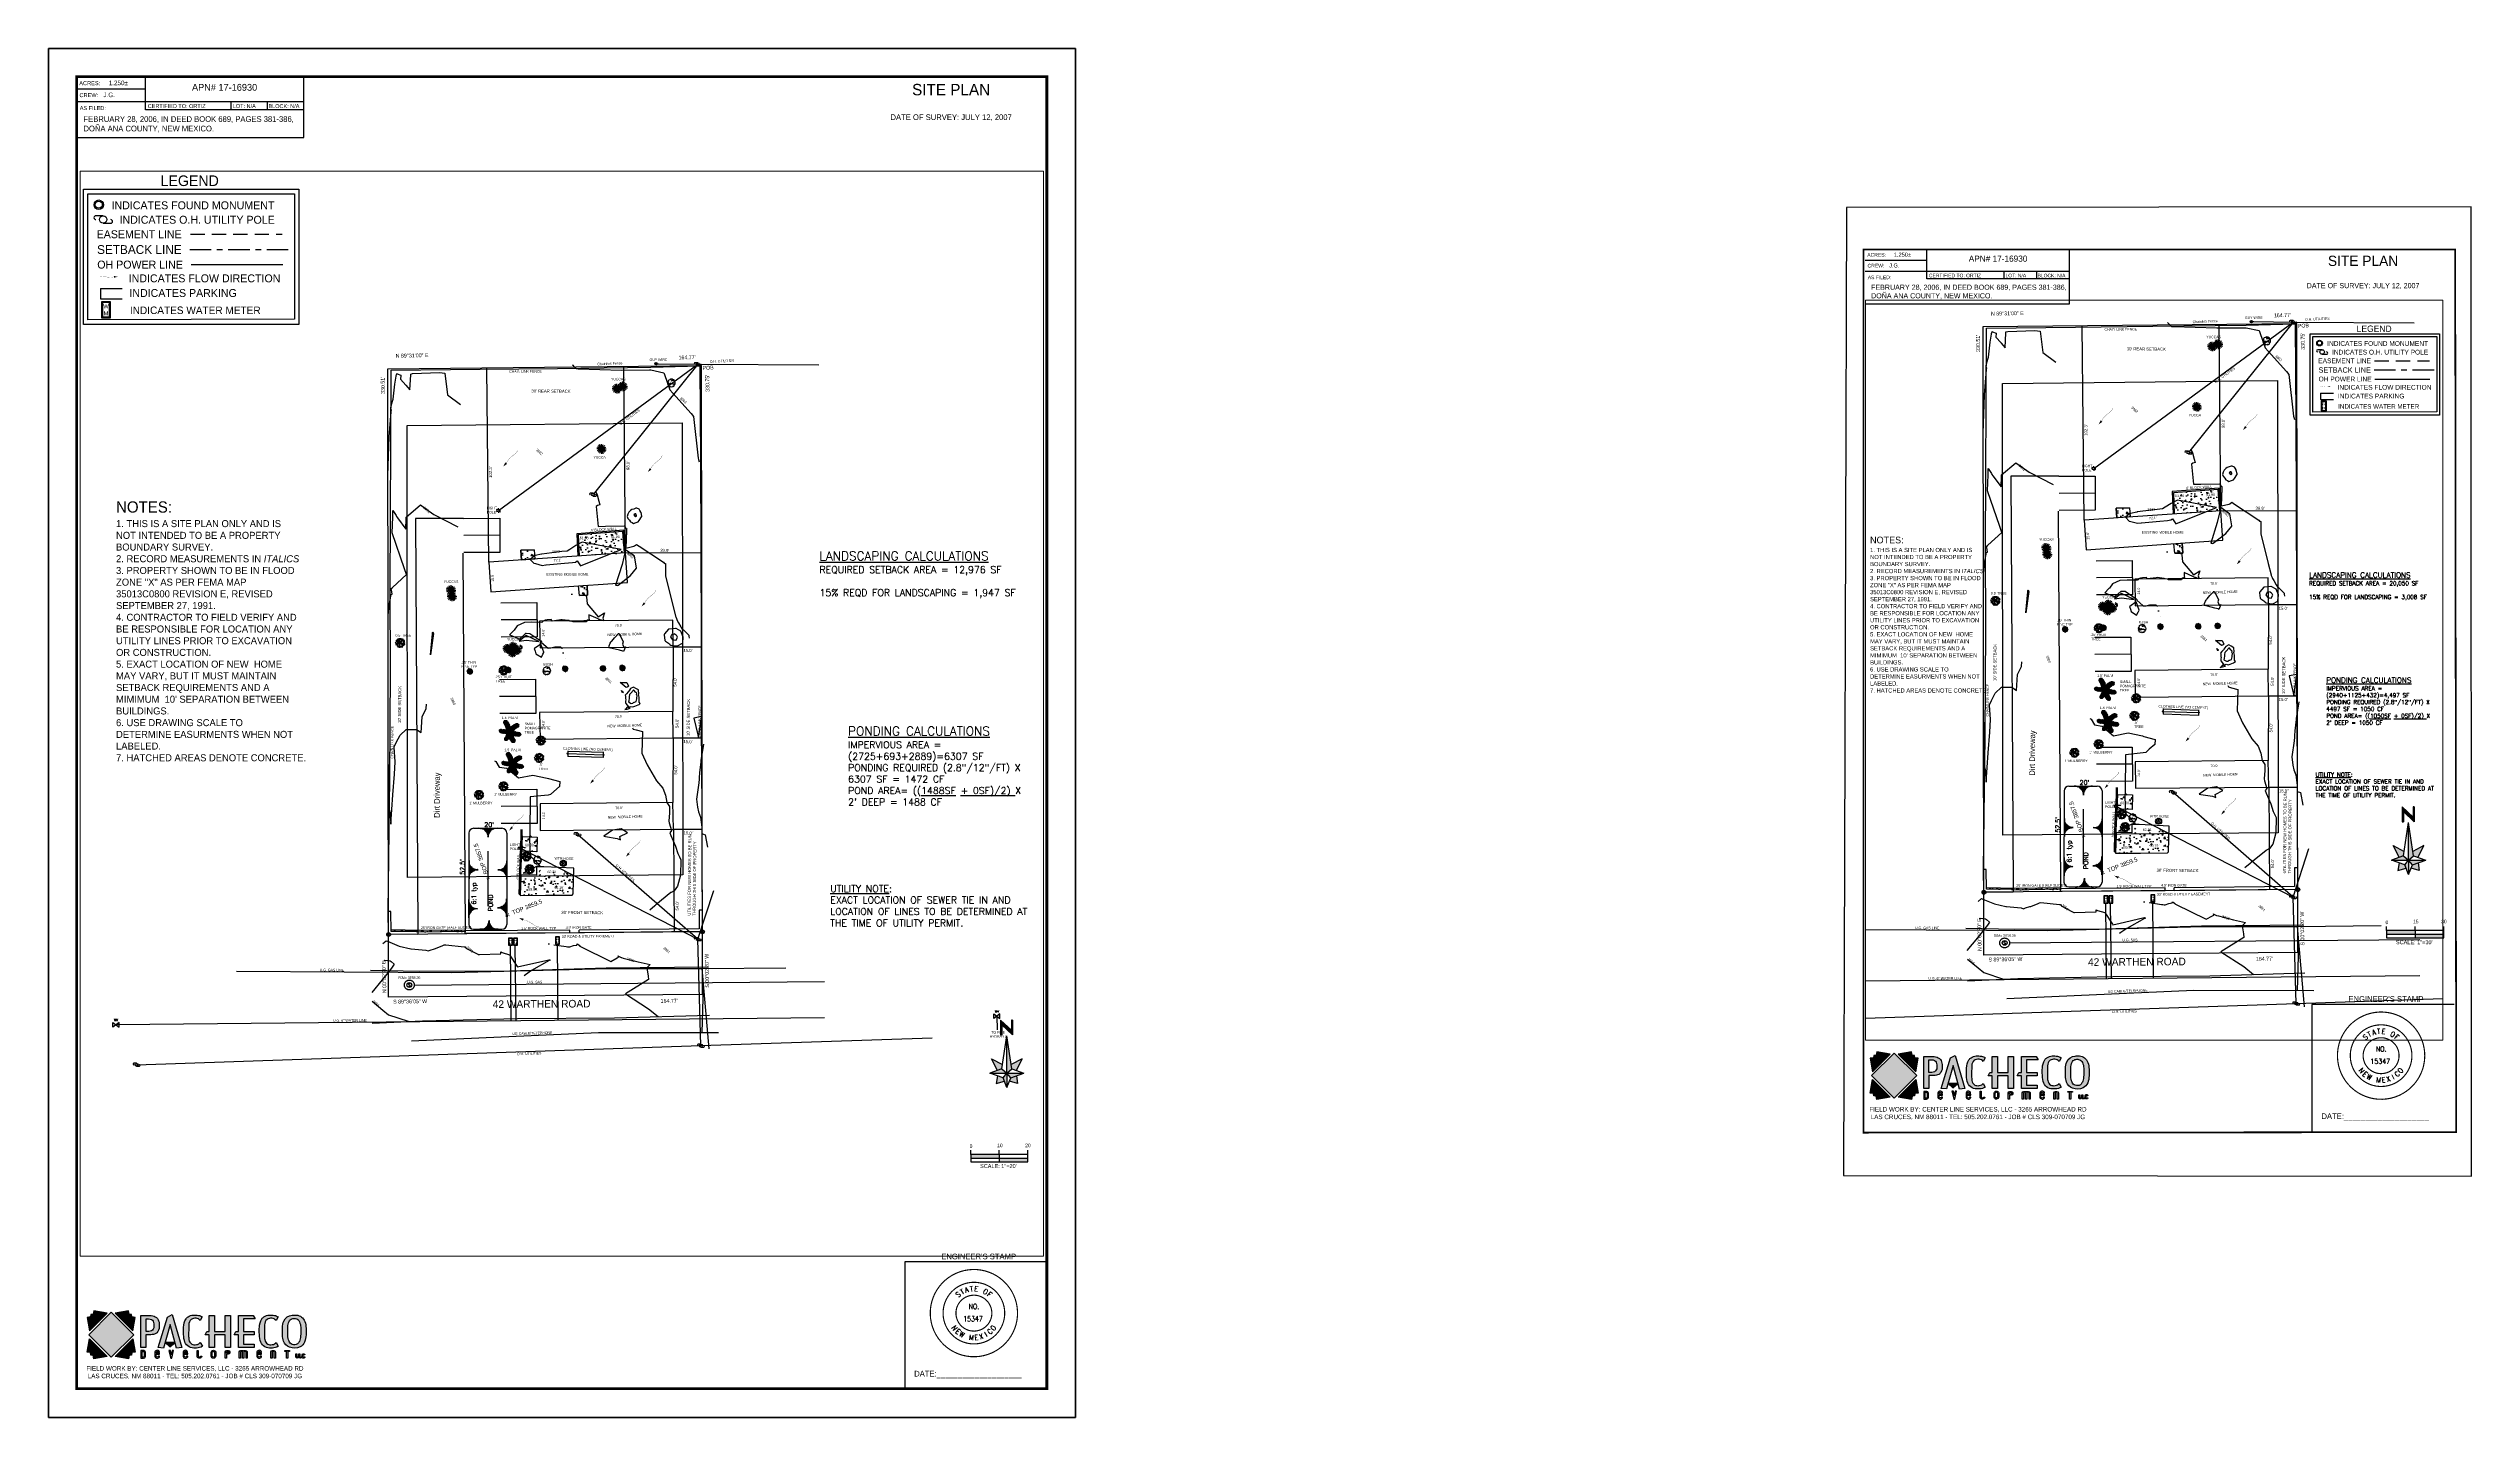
# Paper-space layout 'Layout1' of a CAD drawing. Header units: feet. Extents: x -11.7 to 30.8, y -2.6 to 21.4.
# The model-space entities are those that its viewports show. They can reach past a viewport. Long polylines and large blocks are cut down to what shows.
import ezdxf
from ezdxf.enums import TextEntityAlignment as Align

# ---------------------------------------------------------------- set-up
doc = ezdxf.new("R2010")
doc.units = ezdxf.units.FT
doc.header["$MEASUREMENT"] = 0
for name, pattern in [('CENTER2', [1.125, 0.75, -0.125, 0.125, -0.125]), ('HIDDEN', [0.375, 0.25, -0.125]), ('HIDDEN2', [0.1875, 0.125, -0.0625])]:
    doc.linetypes.add(name, pattern=pattern)
for name, color, linetype in [('BORDER', 1, 'Continuous'), ('C--BORDER', 1, 'Continuous'), ('ESMNT', 1, 'HIDDEN'), ('FGRADE', 4, 'Continuous'), ('PARKING', 1, 'Continuous'), ('PLANTS', 253, 'Continuous'), ('POND', 1, 'Continuous'), ('SETBACK', 1, 'CENTER2'), ('TEXT', 21, 'Continuous'), ('V-BLDG-DWELL', 7, 'Continuous'), ('V-CONC', 7, 'HIDDEN2'), ('V-CONT-MJR', 210, 'HIDDEN2'), ('V-CONT-MNR', 15, 'HIDDEN2'), ('V-EO RD', 9, 'HIDDEN2'), ('V-POWR-OHE', 20, 'Continuous'), ('V-PROP-BNDY', 1, 'Continuous'), ('V-PROP-TEXT', 1, 'Continuous'), ('V-UG-GAS', 2, 'GAS_LINE'), ('V-UG-SAS', 3, 'Continuous'), ('V-UG-TEL', 10, 'Continuous'), ('V-UG-WATER', 4, 'Continuous'), ('V-WALL-BLOCK', 5, 'Continuous'), ('V-WALL-LINK', 5, 'FENCELINE1'), ('V-WALL-ROCK', 5, 'Continuous')]:
    doc.layers.add(name, color=color, linetype=linetype)
doc.styles.add('07', font='SIMPLEX.shx', dxfattribs={"height": 2.8})
doc.styles.add('CLS BNDY', font='Eurosti.TTF', dxfattribs={"height": 2})
doc.styles.add('CLS DIM', font='Eurosti.TTF', dxfattribs={"height": 1.333333})
doc.styles.add('L40', font='simplex', dxfattribs={"height": 4})
doc.styles.add('S4', font='simplex', dxfattribs={"height": 0.0556})
doc.styles.add('SHR', font='SIMPLEX', dxfattribs={"height": 0.75})
doc.styles.get("Standard").update_dxf_attribs({"font": 'simplex.shx'})
doc.styles.add('STMPTXT', font='ROMANS.shx', dxfattribs={"width": 0.8, "height": 8.47552e-06})
doc.linetypes.add('FENCELINE1', pattern='A,0.25,-0.1,[133,ltypeshp.shx,S=0.1,R=0,X=-0.1,Y=0],-0.1,1', length=1.45)
doc.linetypes.add('GAS_LINE', pattern='A,0.5,-0.2,["GAS",Standard,S=0.1,R=0,X=-0.1,Y=-0.05],-0.25', length=0.95)
pattern_1 = [(50, (0, 0), (7.172602, -0.6275213), [0.75, -8.25]), (355, (0, 0), (-1.3875133, 7.5219213), [0.6, -6.6]), (100.4514, (0.598, -0.052), (5.785094, 6.8943954), [0.637402, -7.011421]), (46.1842, (0, 2), (10.6724105, -1.65519), [1.125, -12.375]), (96.6356, (0.889, 1.862), (9.346627, 9.741179), [0.956103, -10.51713]), (351.1842, (0, 2), (9.34662, 9.741186), [0.9, -9.9]), (21, (1, 1.5), (5.9690705, -4.026189), [0.75, -8.25]), (326, (1, 1.5), (2.4331533, 7.2515005), [0.6, -6.6]), (71.4514, (1.4974, 1.1645), (8.4022263, 3.225305), [0.637402, -7.011421]), (37.5, (0, 0), (0.12159855, 3.3289385), [0, -6.52, 0, -6.7, 0, -6.625]), (7.5, (0, 0), (2.6306954, 3.9441171), [0, -3.82, 0, -6.37, 0, -2.525]), (327.5, (-2.23, 0), (5.3382244, -0.2255487), [0, -2.5, 0, -7.8, 0, -10.35]), (317.5, (-3.23, 0), (5.8318617, 1.0010498), [0, -3.25, 0, -5.18, 0, -7.35])]

# ---------------------------------------------------------------- blocks, each defined once
blk = doc.blocks.new('PACHECO')
at = {"layer": 'TEXT'}
for points in [[(0.536, 1.205), (0.2, 1.264), (0.199, 1.264), (0.186, 1.178), (0.126, 1.17), (0.119, 1.112), (0.033, 1.097), (0.033, 1.097), (0.092, 0.761)], [(1.18, 0.761), (1.238, 1.097), (1.238, 1.098), (1.153, 1.112), (1.145, 1.172), (1.087, 1.179), (1.072, 1.264), (1.072, 1.264), (0.736, 1.206)], [(0.536, 0.116), (0.2, 0.058), (0.2, 0.058), (0.186, 0.143), (0.126, 0.151), (0.119, 0.21), (0.034, 0.224), (0.034, 0.224), (0.092, 0.56)], [(1.18, 0.56), (1.239, 0.225), (1.239, 0.224), (1.153, 0.21), (1.145, 0.15), (1.087, 0.143), (1.072, 0.058), (1.072, 0.058), (0.736, 0.116)]]:
    blk.add_hatch(color=5, dxfattribs=at).paths.add_polyline_path(points)
at = {"layer": 'TEXT', "true_color": 0xa11214}
for points in [[(0.638, 0.093), (1.205, 0.661), (0.638, 1.228), (0.07, 0.661)], [(2.243, 0.463), (1.993, 0.463), (2.116, 0.356)]]:
    blk.add_hatch(color=244, dxfattribs=at).paths.add_polyline_path(points)
at = {"layer": 'TEXT'}
h = blk.add_hatch(color=5, dxfattribs=at)
h.paths.add_polyline_path([(1.512, 0.662), (1.633, 0.662, 0.113794), (1.761, 0.692, 0.09134), (1.789, 0.713, 0.189963), (1.846, 0.857), (1.846, 0.942, 0.054287), (1.831, 1.01, 0.190959), (1.747, 1.111, 0.124378), (1.61, 1.145), (1.385, 1.145), (1.385, 0.34), (1.512, 0.34)])
h.paths.add_polyline_path([(1.711, 0.863, -0.265279), (1.653, 0.761, -0.143442), (1.586, 0.744), (1.513, 0.744), (1.513, 1.061), (1.578, 1.061, -0.114251), (1.65, 1.044, -0.163481), (1.692, 1.002, -0.093992), (1.711, 0.936)], flags=16)
h.paths.add_polyline_path([(2.058, 1.106), (1.817, 0.338), (1.953, 0.325), (2.118, 0.918), (2.283, 0.324), (2.413, 0.338), (2.168, 1.172)])
h.paths.add_polyline_path([(2.52, 1.06, 0.140408), (2.457, 0.849, 0.001277), (2.456, 0.722, 0.057882), (2.478, 0.514, 0.350792), (2.714, 0.327), (2.785, 0.327, 0.154513), (2.931, 0.37), (2.878, 0.467, -0.162178), (2.839, 0.43, -0.138536), (2.718, 0.41, -0.092826), (2.67, 0.425, -0.246678), (2.592, 0.538, -0.032248), (2.586, 0.646, 0.000794), (2.588, 0.907, -0.21304), (2.651, 1.048, -0.164721), (2.772, 1.075, -0.241505), (2.878, 1.017), (2.93, 1.111, 0.118243), (2.835, 1.15, 0.057596), (2.704, 1.156, 0.123346), (2.573, 1.112, 0.10915)])
h.paths.add_polyline_path([(3.001, 0.659), (3.107, 0.659), (3.107, 0.34), (3.239, 0.34), (3.239, 0.659), (3.506, 0.659), (3.506, 0.34), (3.636, 0.34), (3.636, 1.145), (3.506, 1.145), (3.506, 0.744), (3.239, 0.744), (3.239, 1.145), (3.107, 1.145), (3.107, 0.743), (3.048, 0.743)])
h.paths.add_polyline_path([(3.73, 0.66), (3.841, 0.66), (3.841, 0.34), (4.236, 0.34), (4.236, 0.424), (3.971, 0.424), (3.971, 0.66), (4.237, 0.66), (4.237, 0.744), (3.971, 0.744), (3.971, 1.061), (4.257, 1.061), (4.208, 1.145), (3.84, 1.145), (3.84, 0.744), (3.778, 0.744)])
h.paths.add_polyline_path([(4.365, 0.722, 0.057882), (4.387, 0.514, 0.350792), (4.623, 0.327), (4.694, 0.327, 0.154513), (4.84, 0.37), (4.787, 0.467, -0.162178), (4.748, 0.43, -0.138536), (4.627, 0.41, -0.092826), (4.579, 0.425, -0.246678), (4.501, 0.538, -0.032248), (4.495, 0.646, 0.000794), (4.497, 0.907, -0.21304), (4.56, 1.048, -0.164721), (4.68, 1.075, -0.241505), (4.787, 1.017), (4.839, 1.111, 0.118243), (4.744, 1.15, 0.057596), (4.613, 1.156, 0.123346), (4.482, 1.112, 0.10915), (4.429, 1.06, 0.140408), (4.366, 0.849, 0.001277)])
h.paths.add_polyline_path([(4.949, 0.837), (4.949, 0.649, 0.060407), (4.975, 0.501, 0.23504), (5.122, 0.345, 0.194805), (5.39, 0.354, 0.20028), (5.507, 0.477, 0.091237), (5.541, 0.658, -0.000177), (5.541, 0.825, 0.08755), (5.511, 0.994, 0.295666), (5.298, 1.156, 0.039445), (5.192, 1.155, 0.274251), (4.985, 1.007, 0.104139)])
h.paths.add_polyline_path([(5.081, 0.643), (5.082, 0.853, -0.108162), (5.117, 0.999, -0.204624), (5.186, 1.065, -0.13909), (5.28, 1.071, -0.245913), (5.377, 0.988, -0.091175), (5.408, 0.849, -0.023251), (5.405, 0.631, -0.091675), (5.373, 0.494, -0.117342), (5.325, 0.432, -0.230971), (5.189, 0.418, -0.209382), (5.111, 0.503, -0.068916)], flags=16)
at = {"layer": 'TEXT', "true_color": 0x5c5cff}
h = blk.add_hatch(color=171, dxfattribs=at)
h.paths.add_polyline_path([(2.09, 0.267), (2.136, 0.071), (2.164, 0.071), (2.209, 0.267), (2.175, 0.267), (2.151, 0.153), (2.126, 0.267)])
h.paths.add_polyline_path([(1.738, 0.229), (1.738, 0.111, 0.660573), (1.855, 0.106), (1.855, 0.121), (1.824, 0.121, -0.758618), (1.768, 0.118), (1.768, 0.169), (1.855, 0.169), (1.855, 0.194), (1.768, 0.194), (1.768, 0.218, -0.814572), (1.827, 0.218), (1.854, 0.218), (1.854, 0.235, 0.662292)])
h.paths.add_polyline_path([(1.5, 0.111), (1.5, 0.224, 0.311618), (1.458, 0.266), (1.382, 0.266), (1.382, 0.071), (1.449, 0.071, 0.340801)])
h.paths.add_polyline_path([(1.468, 0.116, -0.333805), (1.436, 0.095), (1.414, 0.095), (1.414, 0.242), (1.44, 0.242, -0.414214), (1.468, 0.215)], flags=16)
h.paths.add_polyline_path([(2.445, 0.111, 0.660573), (2.562, 0.106), (2.562, 0.121), (2.532, 0.121, -0.758618), (2.475, 0.118), (2.475, 0.169), (2.562, 0.169), (2.562, 0.194), (2.475, 0.194), (2.475, 0.218, -0.814572), (2.534, 0.218), (2.561, 0.218), (2.561, 0.235, 0.662292), (2.445, 0.229)])
h.paths.add_polyline_path([(2.799, 0.267), (2.799, 0.106, 0.6701), (2.915, 0.111), (2.915, 0.121), (2.882, 0.121), (2.882, 0.11, -0.533492), (2.828, 0.116), (2.828, 0.267)])
h.paths.add_polyline_path([(3.15, 0.223), (3.15, 0.118, 0.855019), (3.269, 0.124), (3.269, 0.226, 0.764773)])
h.paths.add_polyline_path([(3.182, 0.219, -0.964137), (3.239, 0.209), (3.239, 0.121, -0.772581), (3.182, 0.12)], flags=16)
h.paths.add_polyline_path([(3.506, 0.227), (3.506, 0.071), (3.536, 0.071), (3.536, 0.17), (3.58, 0.17, 0.270172), (3.621, 0.201, 0.182477), (3.621, 0.234, 0.264364), (3.582, 0.266), (3.546, 0.266, 0.319423)])
h.paths.add_polyline_path([(3.537, 0.196), (3.537, 0.209, -0.370122), (3.557, 0.241, -0.291567), (3.589, 0.232, -0.432075), (3.583, 0.202, -0.173469), (3.565, 0.197)], flags=16)
h.paths.add_polyline_path([(3.859, 0.228), (3.859, 0.071), (3.889, 0.071), (3.889, 0.221, -0.757882), (3.946, 0.221), (3.946, 0.071), (3.977, 0.071), (3.977, 0.221, -0.757882), (4.034, 0.221), (4.034, 0.071), (4.062, 0.071), (4.062, 0.228, 0.349203), (4.02, 0.266), (3.985, 0.266, 0.168803), (3.961, 0.251, 0.168803), (3.936, 0.266), (3.901, 0.266, 0.349203)])
h.paths.add_polyline_path([(4.303, 0.229), (4.303, 0.111, 0.660573), (4.42, 0.106), (4.42, 0.121), (4.389, 0.121, -0.758618), (4.332, 0.118), (4.332, 0.169), (4.42, 0.169), (4.42, 0.194), (4.332, 0.194), (4.332, 0.218, -0.814572), (4.392, 0.218), (4.419, 0.218), (4.419, 0.235, 0.662292)])
h = blk.add_hatch(color=171, dxfattribs=at)
h.paths.add_polyline_path([(4.732, 0.266), (4.7, 0.266, 0.322613), (4.655, 0.228), (4.655, 0.071), (4.685, 0.071), (4.685, 0.221, -0.757882), (4.742, 0.221), (4.742, 0.071), (4.772, 0.071), (4.772, 0.217, 0.401209)])
h.paths.add_polyline_path([(5.082, 0.243), (5.129, 0.243), (5.129, 0.266), (5.01, 0.266), (5.01, 0.243), (5.052, 0.243), (5.052, 0.071), (5.082, 0.071)])
h.paths.add_polyline_path([(5.308, 0.099), (5.308, 0.182), (5.285, 0.182), (5.285, 0.094, 0.60441), (5.355, 0.097), (5.355, 0.103), (5.337, 0.103), (5.337, 0.097, -0.533492)])
h.paths.add_polyline_path([(5.386, 0.099), (5.386, 0.182), (5.363, 0.182), (5.363, 0.094, 0.60441), (5.434, 0.097), (5.434, 0.103), (5.416, 0.103), (5.416, 0.097, -0.533492)])
h.paths.add_polyline_path([(5.461, 0.098), (5.461, 0.158, -0.759454), (5.493, 0.156), (5.51, 0.156), (5.51, 0.165, 0.227337), (5.49, 0.183, 0.036698), (5.463, 0.183, 0.351243), (5.442, 0.163), (5.442, 0.096, 0.365684), (5.464, 0.075, 0.017602), (5.49, 0.075, 0.25694), (5.511, 0.092), (5.511, 0.101), (5.492, 0.101, -0.344421), (5.487, 0.091, -0.067924), (5.467, 0.09, -0.389115)])
at = {"layer": 'TEXT', "color": 5}
for points in [[(0.092, 0.761), (0.536, 1.205), (0.199, 1.264), (0.186, 1.178), (0.126, 1.17), (0.119, 1.112), (0.033, 1.097), (0.092, 0.761)], [(0.736, 1.206), (1.18, 0.761), (1.239, 1.098), (1.153, 1.112), (1.145, 1.172), (1.087, 1.179), (1.072, 1.264), (0.736, 1.206)], [(1.953, 0.325), (1.817, 0.338), (2.058, 1.106), (2.168, 1.172), (2.413, 0.338), (2.283, 0.324), (2.118, 0.918), (1.953, 0.325)], [(4.236, 0.34), (3.841, 0.34), (3.841, 0.66), (3.73, 0.66), (3.778, 0.744), (3.84, 0.744), (3.84, 1.145), (4.208, 1.145), (4.257, 1.061), (3.971, 1.061), (3.971, 0.744), (4.237, 0.744), (4.237, 0.66), (3.971, 0.66), (3.971, 0.424), (4.236, 0.424), (4.236, 0.34)], [(0.092, 0.56), (0.536, 0.116), (0.2, 0.058), (0.186, 0.143), (0.126, 0.151), (0.119, 0.21), (0.033, 0.224), (0.092, 0.56)], [(0.736, 0.116), (1.18, 0.56), (1.239, 0.224), (1.153, 0.21), (1.145, 0.15), (1.087, 0.143), (1.072, 0.058), (0.736, 0.116)]]:
    blk.add_lwpolyline(points, dxfattribs=at)
at = {"layer": 'TEXT', "color": 244, "true_color": 0xa11214}
blk.add_lwpolyline([(0.638, 1.228), (0.07, 0.661), (0.638, 0.093), (1.205, 0.661)], close=True, dxfattribs=at)
at = {"layer": 'TEXT', "color": 5}
for points in [[(1.385, 0.34), (1.385, 1.145), (1.61, 1.145, -0.124378), (1.747, 1.111, -0.190959), (1.831, 1.01, -0.054287), (1.846, 0.942), (1.846, 0.857, -0.189963), (1.789, 0.713, -0.09134), (1.761, 0.692, -0.114967), (1.632, 0.662), (1.512, 0.662), (1.512, 0.34), (1.385, 0.34)], [(1.513, 0.744), (1.513, 1.061), (1.578, 1.061, -0.114251), (1.65, 1.044, -0.163481), (1.692, 1.002, -0.093992), (1.711, 0.936), (1.711, 0.863, -0.265279), (1.653, 0.761, -0.143442), (1.586, 0.744), (1.513, 0.744)], [(5.081, 0.643), (5.082, 0.853, -0.108162), (5.117, 0.999, -0.204624), (5.186, 1.065, -0.13909), (5.28, 1.071, -0.245913), (5.377, 0.988, -0.089228), (5.408, 0.852, -0.024282), (5.405, 0.624, -0.087371), (5.373, 0.494, -0.117342), (5.325, 0.432, -0.230971), (5.189, 0.418, -0.198485), (5.113, 0.497, -0.071813)]]:
    blk.add_lwpolyline(points, format="xyb", close=True, dxfattribs=at)
for points in [[(2.931, 0.37, -0.154513), (2.785, 0.327), (2.714, 0.327, -0.350792), (2.478, 0.514, -0.057882), (2.456, 0.722, -0.001277), (2.457, 0.849, -0.140408), (2.52, 1.06, -0.10915), (2.573, 1.112, -0.123346), (2.704, 1.156, -0.057596), (2.835, 1.15, -0.118243), (2.93, 1.111), (2.878, 1.017, 0.241505), (2.772, 1.075, 0.164721), (2.651, 1.048, 0.21304), (2.588, 0.907, -0.000794), (2.586, 0.646, 0.032248), (2.592, 0.538, 0.246678), (2.67, 0.425, 0.092826), (2.718, 0.41, 0.138536), (2.839, 0.43, 0.162178), (2.878, 0.467), (2.931, 0.37)], [(4.84, 0.37, -0.154513), (4.694, 0.327), (4.623, 0.327, -0.350792), (4.387, 0.514, -0.057882), (4.365, 0.722, -0.001277), (4.366, 0.849, -0.140408), (4.429, 1.06, -0.10915), (4.482, 1.112, -0.123346), (4.613, 1.156, -0.057596), (4.744, 1.15, -0.118243), (4.839, 1.111), (4.787, 1.017, 0.241505), (4.68, 1.075, 0.164721), (4.56, 1.048, 0.21304), (4.497, 0.907, -0.000794), (4.495, 0.646, 0.032248), (4.501, 0.538, 0.246678), (4.579, 0.425, 0.092826), (4.627, 0.41, 0.138536), (4.748, 0.43, 0.162178), (4.787, 0.467), (4.84, 0.37)], [(4.949, 0.649), (4.949, 0.837, -0.104139), (4.985, 1.007, -0.274251), (5.192, 1.155, -0.039445), (5.298, 1.156, -0.295666), (5.511, 0.994, -0.08755), (5.541, 0.825, 0.000177), (5.541, 0.658, -0.091237), (5.507, 0.477, -0.20028), (5.39, 0.354, -0.194805), (5.122, 0.345, -0.23504), (4.975, 0.501, -0.060407), (4.949, 0.649, 0.46029)]]:
    blk.add_lwpolyline(points, format="xyb", dxfattribs=at)
blk.add_lwpolyline([(3.107, 0.743), (3.107, 1.145), (3.239, 1.145), (3.239, 0.744), (3.506, 0.744), (3.506, 1.145), (3.636, 1.145), (3.636, 0.34), (3.506, 0.34), (3.506, 0.659), (3.239, 0.659), (3.239, 0.34), (3.107, 0.34), (3.107, 0.659), (3.001, 0.659), (3.048, 0.743), (3.107, 0.743)], close=True, dxfattribs=at)
at = {"layer": 'TEXT', "color": 171, "true_color": 0x5c5cff}
for points in [[(1.382, 0.266), (1.382, 0.071), (1.449, 0.071, 0.340801), (1.5, 0.111), (1.5, 0.224, 0.311618), (1.458, 0.266), (1.382, 0.266)], [(1.414, 0.095), (1.414, 0.242), (1.44, 0.242, -0.414214), (1.468, 0.215), (1.468, 0.116, -0.297351), (1.441, 0.095), (1.414, 0.095)], [(1.738, 0.111, 0.660573), (1.855, 0.106), (1.855, 0.121), (1.824, 0.121, -0.758618), (1.768, 0.118), (1.768, 0.169), (1.855, 0.169), (1.855, 0.194), (1.768, 0.194), (1.768, 0.218, -0.711379), (1.825, 0.225), (1.825, 0.218), (1.854, 0.218), (1.854, 0.235, 0.662292), (1.738, 0.229), (1.738, 0.111)], [(2.445, 0.111, 0.660573), (2.562, 0.106), (2.562, 0.121), (2.532, 0.121, -0.758618), (2.475, 0.118), (2.475, 0.169), (2.562, 0.169), (2.562, 0.194), (2.475, 0.194), (2.475, 0.218, -0.711379), (2.532, 0.225), (2.532, 0.218), (2.561, 0.218), (2.561, 0.235, 0.662292), (2.445, 0.229), (2.445, 0.111)], [(2.915, 0.111, -0.6701), (2.799, 0.106), (2.799, 0.267), (2.828, 0.267), (2.828, 0.116, 0.533492), (2.882, 0.11), (2.882, 0.121), (2.915, 0.121), (2.915, 0.111)], [(3.15, 0.223, -0.764773), (3.269, 0.226), (3.269, 0.124, -0.855019), (3.15, 0.118), (3.15, 0.223)], [(3.182, 0.219, -0.840867), (3.239, 0.217), (3.239, 0.121, -0.772581), (3.182, 0.12)], [(3.506, 0.071), (3.506, 0.227, -0.319423), (3.546, 0.266), (3.582, 0.266, -0.264364), (3.621, 0.234, -0.182477), (3.621, 0.201, -0.270172), (3.58, 0.17), (3.536, 0.17), (3.536, 0.071), (3.506, 0.071)], [(3.961, 0.251, -0.168803), (3.985, 0.266), (4.02, 0.266, -0.349203), (4.062, 0.228), (4.062, 0.071), (4.034, 0.071), (4.034, 0.221, 0.757882), (3.977, 0.221), (3.977, 0.071), (3.946, 0.071), (3.946, 0.221, 0.757882), (3.889, 0.221), (3.889, 0.071), (3.859, 0.071), (3.859, 0.228, -0.349203), (3.901, 0.266), (3.936, 0.266, -0.168803)], [(4.303, 0.111, 0.660573), (4.42, 0.106), (4.42, 0.121), (4.389, 0.121, -0.758618), (4.332, 0.118), (4.332, 0.169), (4.42, 0.169), (4.42, 0.194), (4.332, 0.194), (4.332, 0.218, -0.711379), (4.389, 0.225), (4.389, 0.218), (4.419, 0.218), (4.419, 0.235, 0.662292), (4.303, 0.229), (4.303, 0.111)], [(4.7, 0.266), (4.732, 0.266, -0.401209), (4.772, 0.217), (4.772, 0.071), (4.742, 0.071), (4.742, 0.221, 0.757882), (4.685, 0.221), (4.685, 0.071), (4.655, 0.071), (4.655, 0.228, -0.322613)], [(5.355, 0.097, -0.60441), (5.285, 0.094), (5.285, 0.182), (5.308, 0.182), (5.308, 0.099, 0.533492), (5.337, 0.097), (5.337, 0.103), (5.355, 0.103), (5.355, 0.097)], [(5.434, 0.097, -0.60441), (5.363, 0.094), (5.363, 0.182), (5.386, 0.182), (5.386, 0.099, 0.533492), (5.416, 0.097), (5.416, 0.103), (5.434, 0.103), (5.434, 0.097)]]:
    blk.add_lwpolyline(points, format="xyb", close=True, dxfattribs=at)
at = {"layer": 'TEXT', "color": 244, "true_color": 0xa11214}
blk.add_lwpolyline([(2.116, 0.356), (2.243, 0.463), (1.993, 0.463), (2.116, 0.356)], dxfattribs=at)
at = {"layer": 'TEXT', "color": 171, "true_color": 0x5c5cff}
for points in [[(2.09, 0.267), (2.136, 0.071), (2.164, 0.071), (2.209, 0.267), (2.175, 0.267), (2.151, 0.153), (2.126, 0.267), (2.09, 0.267)], [(5.052, 0.071), (5.052, 0.243), (5.01, 0.243), (5.01, 0.266), (5.129, 0.266), (5.129, 0.243), (5.082, 0.243), (5.082, 0.071), (5.052, 0.071)]]:
    blk.add_lwpolyline(points, close=True, dxfattribs=at)
for points in [[(3.537, 0.196), (3.537, 0.219, -0.279864), (3.557, 0.241, -0.291567), (3.589, 0.232, -0.330942), (3.589, 0.206, -0.241694), (3.565, 0.197), (3.537, 0.196)], [(5.442, 0.096), (5.442, 0.163, -0.351243), (5.463, 0.183, -0.036698), (5.49, 0.183, -0.227337), (5.51, 0.165), (5.51, 0.156), (5.493, 0.156, 0.759454), (5.461, 0.158), (5.461, 0.098, 0.386784), (5.467, 0.09, 0.068121), (5.487, 0.091, 0.344421), (5.492, 0.101), (5.511, 0.101), (5.511, 0.092, -0.25694), (5.49, 0.075, -0.017602), (5.464, 0.075, -0.365684), (5.442, 0.096, -1.123414)]]:
    blk.add_lwpolyline(points, format="xyb", dxfattribs=at)
blk = doc.blocks.new('A$C5A843A7A')
at = {"layer": 'TEXT', "color": 21, "const_width": 0.02}
for points in [[(0.46, 1.472, 1), (1.088, 0.077)], [(0.552, 1.267, 1), (0.996, 0.282)], [(0.46, 1.472, -1), (1.088, 0.077)], [(0.552, 1.267, -1), (0.996, 0.282)], [(0.645, 1.061, 1), (0.903, 0.487)], [(0.645, 1.061, -1), (0.903, 0.487)]]:
    blk.add_lwpolyline(points, format="xyb", dxfattribs=at)
at = {"layer": 'TEXT', "color": 21, "style": 'STMPTXT', "width": 0.8}
for s, rotation, p in [('S', 40, (0.528, 1.067)), ('T', 28.5714, (0.591, 1.11)), ('A', 17.1429, (0.661, 1.14)), ('T', 5.7143, (0.736, 1.155)), ('E', 354.2857, (0.812, 1.155)), ('O', 331.4286, (0.957, 1.11)), ('F', 320, (1.02, 1.067)), ('N', 307.5, (0.399, 0.486)), ('E', 319.1667, (0.465, 0.417)), ('W', 330.8333, (0.544, 0.362)), ('I', 29.1667, (1.004, 0.362)), ('C', 40.8333, (1.083, 0.417)), ('O', 52.5, (1.149, 0.486)), ('M', 354.1667, (0.726, 0.304)), ('E', 5.8333, (0.822, 0.304)), ('X', 17.5, (0.916, 0.323))]:
    blk.add_text(s, height=0.09, rotation=rotation, dxfattribs=at).set_placement(p, align=Align.CENTER)
for s, p in [('NO.', (0.683, 0.846)), ('15347', (0.587, 0.63))]:
    blk.add_text(s, height=0.09, rotation=360, dxfattribs=at).set_placement(p)
blk = doc.blocks.new('JFE NORTH')
at = {"layer": 'BORDER'}
h = blk.add_hatch(color=256, dxfattribs=at)
h.paths.add_polyline_path([(-0.181, 0.666), (-0.612, 0.513), (0, 0.513)])
h.paths.add_polyline_path([(0, 0.513), (-0.137, 0.344), (0, 0)])
h.paths.add_polyline_path([(0.612, 0.513), (0, 0.513), (0.137, 0.344)])
h.paths.add_polyline_path([(0.181, 0.666), (0, 1.852), (0, 0.513)])
blk.add_hatch(color=7, dxfattribs=at).paths.add_polyline_path([(-0.224, 2.409), (-0.224, 1.883), (-0.184, 1.883), (-0.184, 2.243), (0.203, 1.883), (0.203, 2.409), (0.163, 2.409), (0.163, 2.049)])
h = blk.add_hatch(color=253, dxfattribs=at)
h.paths.add_polyline_path([(-0.548, 1.027), (-0.181, 0.666), (-0.157, 0.821)])
h.paths.add_polyline_path([(0.548, 1.027), (0.157, 0.821), (0.181, 0.666)])
h.paths.add_polyline_path([(0.137, 0.344), (0.089, 0.225), (0.383, 0.14)])
h.paths.add_polyline_path([(-0.089, 0.225), (-0.137, 0.344), (-0.383, 0.14)])
h = blk.add_hatch(color=250, dxfattribs=at)
h.paths.add_polyline_path([(-0.548, 1.027), (-0.341, 0.609), (-0.181, 0.666)])
h.paths.add_polyline_path([(-0.137, 0.344), (-0.341, 0.416), (-0.383, 0.14)])
h.paths.add_polyline_path([(0.341, 0.416), (0.137, 0.344), (0.383, 0.14)])
h.paths.add_polyline_path([(0.548, 1.027), (0.181, 0.666), (0.341, 0.609)])
for p, q in [((-0.224, 2.409), (-0.224, 1.883)), ((-0.224, 2.409), (0.163, 2.049)), ((-0.224, 1.883), (-0.184, 1.883)), ((-0.184, 2.243), (-0.184, 1.883)), ((-0.184, 2.243), (0.203, 1.883)), ((-0.181, 0.666), (0, 1.852)), ((0, 0.513), (0, 1.852)), ((0.181, 0.666), (0, 1.852)), ((0.163, 2.409), (0.163, 2.049)), ((0.203, 2.409), (0.163, 2.409)), ((0.203, 2.409), (0.203, 1.883)), ((-0.341, 0.609), (-0.548, 1.027)), ((-0.548, 1.027), (-0.157, 0.821)), ((0.548, 1.027), (0.157, 0.821)), ((0.341, 0.609), (0.548, 1.027)), ((-0.181, 0.666), (-0.612, 0.513)), ((-0.612, 0.513), (0, 0.513)), ((-0.137, 0.344), (-0.612, 0.513)), ((-0.341, 0.416), (-0.383, 0.14)), ((-0.383, 0.14), (-0.089, 0.225)), ((-0.181, 0.666), (0, 0.513)), ((-0.137, 0.344), (0, 0.513)), ((0, 0), (-0.137, 0.344)), ((0, 0.513), (0.181, 0.666)), ((0, 0.513), (0.612, 0.513)), ((0, 0.513), (0, 0)), ((0.137, 0.344), (0, 0.513)), ((0, 0), (0.137, 0.344)), ((0.383, 0.14), (0.089, 0.225)), ((0.137, 0.344), (0.612, 0.513)), ((0.181, 0.666), (0.612, 0.513)), ((0.341, 0.416), (0.383, 0.14))]:
    blk.add_line(p, q, dxfattribs=at)
blk = doc.blocks.new('ip')
for radius in [0.05, 0.0375]:
    blk.add_circle((0, 0), radius)
blk = doc.blocks.new('u_pole')
for p, q in [((0, 0.0375), (-0.075, 0.0375)), ((0, -0.0375), (0.075, -0.0375))]:
    blk.add_line(p, q)
blk.add_circle((0, 0), 0.0375)
for centre, start, end in [((-0.075, 0.01875), 90, 270), ((0.075, -0.01875), 270, 90)]:
    blk.add_arc(centre, 0.01875, start, end)
blk = doc.blocks.new('POWER POLE')
at = {"layer": 'V-POWR-OHE', "xscale": 50.0000000000185, "yscale": 50, "zscale": 50, "rotation": 359.9491397336498}
blk.add_blockref('u_pole', (4, 4.1), dxfattribs=at)
blk = doc.blocks.new('FLOW_120')
at = {"const_width": 0.5}
blk.add_lwpolyline([(-10.3, 0), (-17.1, 1.2), (-23.1, 1.3), (-28.6, 0.8), (-33.6, 0), (-38.2, -0.9), (-42.6, -1.4), (-46.9, -1.2), (-51.1, 0)], dxfattribs=at)
blk.add_solid([(-10.3, -2.7), (-10.3, 2.7), (0, 0)])
blk = doc.blocks.new('cg_t10')
for points in [[(-0.115, 0.046), (-0.101, 0.05), (-0.086, 0.044), (-0.077, 0.038), (-0.06, 0.033), (-0.046, 0.03), (-0.029, 0.023), (-0.022, 0.021), (-0.014, 0.008), (-0.02, 0.003), (-0.021, -0.007), (-0.021, -0.007), (-0.036, -0.008), (-0.047, -0.003), (-0.061, 0.006), (-0.069, 0.006), (-0.082, 0.001), (-0.083, -0.004), (-0.093, -0.01), (-0.11, -0.008), (-0.114, 0.002), (-0.122, 0.023)], [(-0.122, 0.015), (-0.116, 0.002), (-0.113, -0.01), (-0.109, -0.015), (-0.112, -0.016), (-0.118, -0.022), (-0.12, -0.027)], [(-0.09, 0.085), (-0.086, 0.078), (-0.078, 0.075), (-0.069, 0.068), (-0.063, 0.059), (-0.061, 0.044), (-0.072, 0.045), (-0.082, 0.048), (-0.091, 0.051), (-0.098, 0.054), (-0.103, 0.054), (-0.114, 0.05)], [(-0.08, 0.094), (-0.067, 0.092), (-0.056, 0.09), (-0.051, 0.088), (-0.046, 0.082), (-0.043, 0.074), (-0.035, 0.063), (-0.036, 0.047), (-0.035, 0.037), (-0.047, 0.039), (-0.057, 0.046), (-0.057, 0.056), (-0.061, 0.065), (-0.071, 0.074), (-0.083, 0.081), (-0.087, 0.087)], [(-0.028, 0.121), (-0.029, 0.114), (-0.027, 0.105), (-0.025, 0.097), (-0.021, 0.091), (-0.016, 0.085), (-0.019, 0.082), (-0.025, 0.075), (-0.029, 0.068), (-0.036, 0.073), (-0.041, 0.082), (-0.049, 0.093), (-0.062, 0.094), (-0.077, 0.096)], [(0.008, 0.124), (0.015, 0.107), (0.019, 0.098), (0.021, 0.087), (0.026, 0.066), (0.027, 0.051), (0.025, 0.044), (0.02, 0.037), (0.007, 0.034), (-0.007, 0.033), (-0.015, 0.029), (-0.028, 0.033), (-0.03, 0.043), (-0.028, 0.059), (-0.021, 0.075), (-0.008, 0.085), (-0.005, 0.09), (0.001, 0.116), (0.003, 0.124)], [(0, 0.124), (0, 0.116), (-0.003, 0.108), (-0.007, 0.095), (-0.01, 0.089), (-0.018, 0.095), (-0.023, 0.105), (-0.025, 0.114), (-0.025, 0.121)], [(0.109, 0.06), (0.097, 0.052), (0.084, 0.049), (0.066, 0.05), (0.051, 0.051), (0.035, 0.042), (0.019, 0.017), (0.006, 0.012), (0.009, 0.001), (0.028, -0.007), (0.044, -0.01), (0.066, -0.007), (0.085, 0.003), (0.098, 0.022), (0.103, 0.042), (0.111, 0.057)], [(0.011, 0.124), (0.019, 0.108), (0.026, 0.08), (0.029, 0.094), (0.04, 0.11), (0.04, 0.117)], [(0.043, 0.117), (0.042, 0.107), (0.035, 0.097), (0.029, 0.086), (0.029, 0.073), (0.031, 0.063), (0.041, 0.07), (0.058, 0.082), (0.066, 0.106)], [(0.068, 0.103), (0.061, 0.085), (0.06, 0.079), (0.043, 0.068), (0.036, 0.053), (0.047, 0.053), (0.055, 0.053), (0.071, 0.052), (0.083, 0.053), (0.087, 0.065), (0.089, 0.073), (0.096, 0.078)], [(0.12, 0.028), (0.114, 0.023), (0.104, 0.021), (0.101, 0.02), (0.097, 0.014), (0.093, 0.005), (0.083, -0.002), (0.089, -0.003), (0.1, -0.01), (0.106, -0.021), (0.119, -0.035)], [(0.097, 0.077), (0.091, 0.071), (0.09, 0.061), (0.087, 0.055), (0.091, 0.054), (0.095, 0.056), (0.107, 0.061)], [(0.112, 0.052), (0.108, 0.043), (0.101, 0.023), (0.11, 0.024), (0.12, 0.031)], [(-0.12, -0.031), (-0.116, -0.023), (-0.109, -0.018), (-0.104, -0.016), (-0.092, -0.017), (-0.086, -0.022), (-0.086, -0.03), (-0.089, -0.035), (-0.101, -0.042), (-0.108, -0.047), (-0.11, -0.056)], [(-0.108, -0.059), (-0.107, -0.051), (-0.1, -0.045), (-0.091, -0.04), (-0.085, -0.037), (-0.082, -0.032), (-0.082, -0.039), (-0.081, -0.047), (-0.082, -0.059), (-0.081, -0.065), (-0.078, -0.073), (-0.07, -0.086), (-0.063, -0.099), (-0.054, -0.111)], [(-0.033, -0.12), (-0.029, -0.109), (-0.024, -0.083), (-0.027, -0.064), (-0.031, -0.049), (-0.03, -0.039), (-0.025, -0.03), (-0.021, -0.024), (-0.025, -0.016), (-0.033, -0.016), (-0.046, -0.012), (-0.056, -0.005), (-0.064, -0.006), (-0.076, -0.01), (-0.082, -0.017), (-0.076, -0.034), (-0.075, -0.047), (-0.078, -0.06), (-0.066, -0.09), (-0.048, -0.114)], [(-0.03, -0.12), (-0.027, -0.112), (-0.023, -0.099), (-0.019, -0.11), (-0.01, -0.113), (-0.002, -0.122), (-0.002, -0.124)], [(0.068, -0.104), (0.06, -0.097), (0.057, -0.08), (0.055, -0.062), (0.042, -0.046), (0.025, -0.033), (0.013, -0.013), (0.006, -0.011), (0.004, -0.02), (0.001, -0.025), (-0.003, -0.028), (-0.012, -0.031), (-0.023, -0.046), (-0.017, -0.063), (-0.008, -0.076), (0.005, -0.084), (0.023, -0.088), (0.044, -0.093), (0.054, -0.099), (0.065, -0.106)], [(0.001, -0.124), (-0.001, -0.119), (-0.008, -0.112), (-0.015, -0.107), (-0.019, -0.092), (-0.018, -0.077), (-0.021, -0.063), (-0.012, -0.079), (-0.003, -0.086), (0.005, -0.096), (0.017, -0.107), (0.022, -0.122)], [(0.025, -0.121), (0.021, -0.108), (0.02, -0.104), (0.013, -0.099), (0.003, -0.091), (0.002, -0.087), (0.011, -0.088), (0.034, -0.094), (0.047, -0.099), (0.061, -0.108)], [(0.113, -0.051), (0.105, -0.044), (0.099, -0.036), (0.085, -0.032), (0.074, -0.032), (0.058, -0.031), (0.045, -0.025), (0.036, -0.019), (0.03, -0.018), (0.025, -0.017), (0.03, -0.027), (0.04, -0.035), (0.052, -0.047), (0.061, -0.054), (0.074, -0.06), (0.093, -0.062), (0.104, -0.068)], [(0.118, -0.036), (0.111, -0.029), (0.102, -0.02), (0.097, -0.012), (0.09, -0.008), (0.08, -0.006), (0.069, -0.01), (0.054, -0.013), (0.041, -0.012), (0.053, -0.023), (0.066, -0.029), (0.083, -0.028), (0.1, -0.032), (0.114, -0.049)], [(0.102, -0.07), (0.089, -0.065), (0.075, -0.063), (0.062, -0.06), (0.057, -0.056), (0.061, -0.066), (0.062, -0.075), (0.062, -0.088), (0.063, -0.094), (0.069, -0.102)]]:
    blk.add_lwpolyline(points)
blk = doc.blocks.new('shrub2')
blk.add_lwpolyline([(0.047, -0.095), (0.029, -0.091), (0.059, -0.085), (0.07, -0.077), (0.077, -0.064), (0.066, -0.064), (0.083, -0.042), (0.096, -0.034), (0.099, -0.026), (0.088, -0.025), (0.072, -0.032), (0.053, -0.03), (0.038, -0.015), (0.021, -0.025), (0.005, -0.012), (0.021, -0.019), (0.04, -0.01), (0.055, -0.026), (0.069, -0.028), (0.087, -0.022), (0.101, -0.004), (0.097, 0.024), (0.088, 0.017), (0.081, 0.054), (0.081, 0.054), (0.078, 0.042), (0.07, 0.08), (0.037, 0.094), (0.034, 0.086), (0.036, 0.08), (0.051, 0.077), (0.059, 0.068), (0.05, 0.066), (0.038, 0.066), (0.021, 0.066), (0.007, 0.057), (0.005, 0.046), (0.005, 0.058), (0.014, 0.07), (0.029, 0.076), (0.027, 0.083), (0.028, 0.096), (-0.014, 0.105), (-0.011, 0.089), (-0.046, 0.091), (-0.043, 0.085), (-0.072, 0.076), (-0.089, 0.059), (-0.078, 0.048), (-0.107, 0.016), (-0.082, 0.008), (-0.065, -0.015), (-0.043, -0.033), (-0.015, -0.018), (-0.03, -0.001), (-0.008, -0.021), (-0.043, -0.039), (-0.067, -0.021), (-0.085, 0.001), (-0.106, -0.001), (-0.093, -0.051), (-0.089, -0.032), (-0.085, -0.073), (-0.054, -0.093), (-0.058, -0.085), (-0.021, -0.105), (-0.029, -0.089), (0.013, -0.104), (0.01, -0.098)], close=True)
blk = doc.blocks.new('cg_t21')
for q in [(-0.125, 0), (-0.115, 0.048), (-0.115, -0.048), (-0.088, 0.088), (-0.088, -0.088), (-0.084, 0.015), (-0.084, -0.018), (-0.072, 0.046), (-0.07, -0.049), (-0.049, 0.07), (-0.048, 0.115), (-0.048, -0.115), (-0.046, -0.072), (-0.018, 0.084), (0, 0.125), (0.048, 0.115), (0.088, 0.088), (0.015, 0.084), (0.046, 0.072), (0.07, 0.049), (0.115, 0.048), (0.084, 0.018), (0.072, -0.046), (0.049, -0.07), (0.018, -0.084), (0.084, -0.015), (0.115, -0.048), (0.088, -0.088), (0.048, -0.115), (0.125, 0), (-0.015, -0.084), (0, -0.125)]:
    blk.add_line((0, 0), q)
blk = doc.blocks.new('lumin')
for p, q in [((-0.032, 0.019), (-0.052, 0.03)), ((0, 0.038), (0, 0.06)), ((0.032, 0.019), (0.052, 0.03)), ((-0.032, -0.019), (-0.052, -0.03)), ((0, -0.038), (0, -0.06)), ((0.032, -0.019), (0.052, -0.03))]:
    blk.add_line(p, q)
blk.add_circle((0, 0), 0.0375)
blk = doc.blocks.new('wv')
for p, q in [((-0.08, -0.062), (-0.08, 0.062)), ((-0.08, 0.062), (0.08, -0.062)), ((0.08, 0.062), (-0.08, -0.062)), ((0.08, -0.062), (0.08, 0.062))]:
    blk.add_line(p, q)
at = {"style": 'S4'}
blk.add_text('WV', height=0.0556, dxfattribs=at).set_placement((0, 0.098), align=Align.CENTER)
blk = doc.blocks.new('smh')
blk.add_circle((0, 0), 0.0625)
at = {"style": 'SHR'}
blk.add_text('S', height=0.075, dxfattribs=at).set_placement((0, -0.0375), align=Align.CENTER)
blk = doc.blocks.new('cg_t25')
for p, q in [((-0.106, 0.01), (-0.116, 0.008)), ((-0.102, 0.008), (-0.116, 0.002)), ((-0.097, 0.007), (-0.115, -0.002)), ((-0.105, 0.009), (-0.113, 0.014)), ((-0.093, 0.005), (-0.113, -0.007)), ((-0.089, 0.004), (-0.111, -0.009)), ((-0.099, 0.007), (-0.109, 0.019)), ((-0.085, 0.003), (-0.107, -0.013)), ((-0.094, 0.006), (-0.106, 0.021)), ((-0.09, 0.005), (-0.103, 0.023)), ((-0.079, 0.002), (-0.102, -0.015)), ((-0.083, 0.003), (-0.099, 0.024)), ((-0.074, 0.001), (-0.097, -0.016)), ((-0.08, 0.002), (-0.095, 0.023)), ((-0.074, 0.001), (-0.091, 0.022)), ((-0.072, 0), (-0.091, -0.018)), ((-0.069, 0), (-0.087, 0.021)), ((-0.064, -0.001), (-0.081, 0.02)), ((-0.059, -0.001), (-0.075, 0.019)), ((-0.054, -0.002), (-0.071, 0.018)), ((-0.048, -0.002), (-0.068, 0.018)), ((-0.04, 0.088), (-0.067, 0.096)), ((-0.036, 0.081), (-0.066, 0.091)), ((-0.043, 0.093), (-0.065, 0.101)), ((-0.047, 0.098), (-0.063, 0.106)), ((-0.034, 0.077), (-0.063, 0.088)), ((-0.043, -0.003), (-0.063, 0.017)), ((-0.03, 0.07), (-0.061, 0.084)), ((-0.051, 0.104), (-0.06, 0.111)), ((-0.04, -0.003), (-0.059, 0.017)), ((-0.028, 0.065), (-0.058, 0.079)), ((-0.035, -0.003), (-0.056, 0.017)), ((-0.025, 0.059), (-0.055, 0.072)), ((-0.052, 0.105), (-0.053, 0.117)), ((-0.023, 0.053), (-0.052, 0.066)), ((-0.02, 0.048), (-0.05, 0.061)), ((-0.031, -0.003), (-0.05, 0.017)), ((-0.048, 0.1), (-0.046, 0.119)), ((-0.018, 0.041), (-0.048, 0.057)), ((-0.016, 0.036), (-0.046, 0.052)), ((-0.045, 0.096), (-0.041, 0.12)), ((-0.026, -0.003), (-0.045, 0.017)), ((-0.014, 0.031), (-0.044, 0.047)), ((-0.043, 0.092), (-0.035, 0.119)), ((-0.013, 0.026), (-0.043, 0.043)), ((-0.011, 0.021), (-0.041, 0.036)), ((-0.039, 0.087), (-0.032, 0.117)), ((-0.01, 0.016), (-0.039, 0.031)), ((-0.022, -0.003), (-0.039, 0.017)), ((-0.009, 0.011), (-0.038, 0.024)), ((-0.037, 0.082), (-0.026, 0.114)), ((-0.007, 0.006), (-0.036, 0.018)), ((-0.006, 0), (-0.035, 0.013)), ((-0.018, -0.002), (-0.034, 0.018)), ((-0.005, -0.007), (-0.034, 0.004)), ((-0.033, 0.076), (-0.022, 0.109)), ((-0.031, 0.071), (-0.018, 0.103)), ((-0.013, -0.002), (-0.03, 0.018)), ((-0.029, 0.068), (-0.014, 0.097)), ((-0.026, 0.061), (-0.011, 0.093)), ((-0.004, 0.006), (-0.025, -0.016)), ((-0.023, 0.055), (-0.009, 0.089)), ((-0.007, -0.001), (-0.023, 0.019)), ((-0.003, 0), (-0.023, -0.026)), ((-0.021, 0.05), (-0.006, 0.084)), ((-0.018, 0.042), (-0.003, 0.079)), ((-0.016, 0.036), (0, 0.073)), ((-0.014, 0.029), (0.002, 0.067)), ((-0.012, 0.024), (0.005, 0.059)), ((-0.01, 0.018), (0.008, 0.053)), ((-0.009, 0.013), (0.01, 0.046)), ((-0.008, 0.007), (0.012, 0.039)), ((-0.007, 0.002), (0.014, 0.03)), ((-0.006, -0.003), (0.015, 0.023)), ((0.001, 0.001), (-0.005, 0.028)), ((-0.005, -0.009), (0.017, 0.013)), ((-0.003, 0.004), (0.026, -0.006)), ((0.004, 0.005), (0, 0.035)), ((0.002, 0.002), (0.03, -0.003)), ((0.003, -0.002), (0.026, 0.014)), ((0.007, 0.008), (0.005, 0.04)), ((0.006, 0.007), (0.035, 0.003)), ((0.008, -0.004), (0.033, 0.01)), ((0.01, 0.011), (0.038, 0.007)), ((0.011, 0.012), (0.011, 0.046)), ((0.013, 0.014), (0.042, 0.011)), ((0.013, -0.007), (0.038, 0.007)), ((0.015, 0.016), (0.015, 0.05)), ((0.016, 0.018), (0.047, 0.016)), ((0.018, 0.019), (0.021, 0.055)), ((0.018, -0.009), (0.043, 0.005)), ((0.02, 0.021), (0.05, 0.019)), ((0.022, 0.023), (0.025, 0.059)), ((0.022, -0.011), (0.049, 0.002)), ((0.024, 0.024), (0.055, 0.023)), ((0.026, 0.026), (0.032, 0.063)), ((0.027, 0.028), (0.058, 0.026)), ((0.027, -0.012), (0.054, 0.001)), ((0.031, 0.03), (0.036, 0.066)), ((0.031, 0.03), (0.062, 0.029)), ((0.035, 0.034), (0.066, 0.032)), ((0.036, 0.034), (0.042, 0.07)), ((0.04, 0.038), (0.069, 0.034)), ((0.041, 0.039), (0.046, 0.072)), ((0.044, 0.041), (0.073, 0.036)), ((0.046, 0.042), (0.05, 0.075)), ((0.049, 0.044), (0.078, 0.04)), ((0.051, 0.045), (0.054, 0.077)), ((0.054, 0.047), (0.084, 0.043)), ((0.056, 0.049), (0.059, 0.079)), ((0.058, 0.05), (0.088, 0.046)), ((0.059, 0.05), (0.065, 0.082)), ((0.064, 0.053), (0.07, 0.084)), ((0.064, 0.053), (0.092, 0.048)), ((0.068, 0.056), (0.096, 0.05)), ((0.069, 0.056), (0.076, 0.086)), ((0.073, 0.058), (0.082, 0.086)), ((0.075, 0.059), (0.099, 0.053)), ((0.078, 0.061), (0.085, 0.085)), ((0.079, 0.061), (0.1, 0.057)), ((0.082, 0.063), (0.09, 0.083)), ((0.084, 0.064), (0.101, 0.062)), ((0.087, 0.065), (0.094, 0.081)), ((0.091, 0.067), (0.098, 0.075)), ((0.091, 0.067), (0.101, 0.068)), ((-0.066, -0.001), (-0.087, -0.019)), ((-0.061, -0.001), (-0.084, -0.02)), ((-0.056, -0.002), (-0.079, -0.022)), ((-0.049, -0.002), (-0.075, -0.022)), ((-0.043, -0.003), (-0.069, -0.023)), ((-0.038, -0.003), (-0.064, -0.024)), ((-0.039, -0.078), (-0.06, -0.083)), ((-0.036, -0.072), (-0.059, -0.079)), ((-0.042, -0.081), (-0.059, -0.086)), ((-0.045, -0.085), (-0.058, -0.09)), ((-0.033, -0.003), (-0.057, -0.025)), ((-0.034, -0.069), (-0.057, -0.076)), ((-0.031, -0.064), (-0.055, -0.073)), ((-0.048, -0.089), (-0.055, -0.095)), ((-0.029, -0.06), (-0.053, -0.07)), ((-0.028, -0.003), (-0.052, -0.025)), ((-0.026, -0.056), (-0.05, -0.065)), ((-0.049, -0.09), (-0.05, -0.099)), ((-0.024, -0.051), (-0.047, -0.06)), ((-0.046, -0.087), (-0.045, -0.101)), ((-0.024, -0.003), (-0.045, -0.025)), ((-0.022, -0.048), (-0.045, -0.056)), ((-0.02, -0.042), (-0.044, -0.053)), ((-0.043, -0.083), (-0.041, -0.102)), ((-0.018, -0.038), (-0.042, -0.049)), ((-0.017, -0.035), (-0.041, -0.046)), ((-0.041, -0.08), (-0.037, -0.101)), ((-0.019, -0.002), (-0.039, -0.025)), ((-0.015, -0.031), (-0.039, -0.043)), ((-0.039, -0.076), (-0.034, -0.1)), ((-0.014, -0.027), (-0.037, -0.038)), ((-0.013, -0.023), (-0.036, -0.034)), ((-0.036, -0.073), (-0.03, -0.098)), ((-0.012, -0.019), (-0.034, -0.028)), ((-0.034, -0.069), (-0.026, -0.094)), ((-0.011, -0.016), (-0.033, -0.024)), ((-0.014, -0.002), (-0.032, -0.025)), ((-0.009, -0.011), (-0.032, -0.019)), ((-0.008, -0.006), (-0.031, -0.013)), ((-0.031, -0.064), (-0.023, -0.09)), ((-0.03, -0.062), (-0.019, -0.086)), ((-0.027, -0.057), (-0.017, -0.082)), ((-0.01, -0.002), (-0.026, -0.024)), ((-0.025, -0.053), (-0.015, -0.08)), ((-0.023, -0.049), (-0.012, -0.076)), ((-0.002, -0.004), (-0.022, -0.033)), ((-0.001, -0.01), (-0.02, -0.042)), ((-0.02, -0.043), (-0.01, -0.072)), ((-0.006, -0.001), (-0.018, -0.023)), ((0.001, -0.016), (-0.018, -0.049)), ((-0.018, -0.038), (-0.008, -0.067)), ((-0.016, -0.033), (-0.006, -0.063)), ((0.002, -0.021), (-0.015, -0.056)), ((-0.015, -0.029), (-0.003, -0.057)), ((-0.013, -0.025), (-0.001, -0.053)), ((0.004, -0.026), (-0.013, -0.062)), ((-0.012, -0.021), (0.001, -0.047)), ((-0.011, -0.016), (0.003, -0.042)), ((-0.01, -0.012), (0.005, -0.035)), ((0.005, -0.032), (-0.01, -0.07)), ((-0.009, -0.008), (0.006, -0.03)), ((-0.008, -0.004), (0.008, -0.022)), ((0.008, -0.038), (-0.007, -0.076)), ((0.01, -0.045), (-0.004, -0.082)), ((-0.002, -0.003), (0.027, -0.015)), ((0.013, -0.053), (-0.002, -0.087)), ((-0.001, -0.009), (0.028, -0.021)), ((0, -0.014), (0.029, -0.027)), ((0.001, -0.001), (0.005, -0.028)), ((0.016, -0.058), (0.001, -0.092)), ((0.002, -0.019), (0.031, -0.034)), ((0.003, -0.024), (0.033, -0.039)), ((0.018, -0.064), (0.004, -0.096)), ((0.005, -0.029), (0.035, -0.046)), ((0.006, -0.003), (0.013, -0.033)), ((0.006, -0.034), (0.036, -0.05)), ((0.022, -0.071), (0.007, -0.1)), ((0.008, -0.038), (0.038, -0.054)), ((0.01, -0.005), (0.019, -0.036)), ((0.01, -0.044), (0.04, -0.059)), ((0.023, -0.073), (0.011, -0.106)), ((0.013, -0.051), (0.042, -0.063)), ((0.014, -0.007), (0.026, -0.039)), ((0.015, -0.056), (0.044, -0.068)), ((0.026, -0.079), (0.015, -0.111)), ((0.017, -0.062), (0.047, -0.075)), ((0.029, -0.085), (0.019, -0.117)), ((0.02, -0.01), (0.032, -0.041)), ((0.02, -0.068), (0.051, -0.081)), ((0.023, -0.073), (0.054, -0.086)), ((0.024, -0.011), (0.039, -0.044)), ((0.032, -0.089), (0.025, -0.12)), ((0.026, -0.079), (0.056, -0.09)), ((0.035, -0.094), (0.028, -0.121)), ((0.029, -0.013), (0.045, -0.046)), ((0.029, -0.083), (0.059, -0.094)), ((0.031, -0.014), (0.06, -0.002)), ((0.033, -0.015), (0.052, -0.048)), ((0.033, -0.091), (0.059, -0.098)), ((0.038, -0.098), (0.034, -0.122)), ((0.035, -0.016), (0.064, -0.003)), ((0.036, -0.095), (0.058, -0.103)), ((0.039, -0.017), (0.068, -0.004)), ((0.039, -0.017), (0.058, -0.049)), ((0.039, -0.1), (0.056, -0.108)), ((0.041, -0.103), (0.039, -0.122)), ((0.044, -0.107), (0.046, -0.119)), ((0.044, -0.107), (0.053, -0.114)), ((0.045, -0.019), (0.073, -0.006)), ((0.046, -0.019), (0.064, -0.05)), ((0.051, -0.021), (0.076, -0.007)), ((0.053, -0.021), (0.069, -0.051)), ((0.056, -0.022), (0.081, -0.008)), ((0.058, -0.023), (0.074, -0.052)), ((0.061, -0.023), (0.088, -0.009)), ((0.063, -0.024), (0.078, -0.052)), ((0.067, -0.025), (0.094, -0.01)), ((0.07, -0.025), (0.083, -0.052)), ((0.072, -0.026), (0.099, -0.011)), ((0.073, -0.026), (0.09, -0.053)), ((0.078, -0.027), (0.096, -0.053)), ((0.079, -0.027), (0.103, -0.011)), ((0.083, -0.027), (0.107, -0.012)), ((0.085, -0.027), (0.102, -0.053)), ((0.089, -0.028), (0.107, -0.051)), ((0.091, -0.028), (0.111, -0.013)), ((0.095, -0.029), (0.11, -0.049)), ((0.096, -0.029), (0.114, -0.017)), ((0.099, -0.029), (0.114, -0.045)), ((0.101, -0.029), (0.116, -0.021)), ((0.104, -0.029), (0.117, -0.041)), ((0.109, -0.029), (0.118, -0.027)), ((0.109, -0.029), (0.119, -0.035))]:
    blk.add_line(p, q)
for centre, radius, start, end in [((-0.034, 0.212), 0.215, 248.0996, 277.8463), ((-0.264, -0.049), 0.263, 8.5439, 38.2906), ((0.256, 0.049), 0.263, 189.1509, 218.8976), ((0.183, -0.154), 0.239, 110.1895, 139.9362), ((-0.206, 0.038), 0.203, 318.5391, 348.2858), ((0.115, 0.21), 0.239, 241.292, 271.0387)]:
    blk.add_arc(centre, radius, start, end)
blk = doc.blocks.new('A$C1E3631BF')
for p, q in [((-1.1, 0.1), (-1.6, 0.1)), ((-1.5, 0.4), (-1.5, 0.4)), ((-1.2, 0.4), (-1.5, 0.4)), ((-1, 0.9), (-1.3, 0.9)), ((-0.9, 0.2), (-1.2, 0.4)), ((-0.7, 0.8), (-1.1, 1.2)), ((-0.6, 0), (-1.1, 0.1)), ((-0.7, 0), (-1.1, 0)), ((-0.8, 0.8), (-1, 0.9)), ((-0.6, 0), (-0.9, 0.2)), ((-0.7, 1.3), (-0.8, 1.4)), ((-0.5, 0.5), (-0.8, 0.8)), ((-0.6, 1.1), (-0.7, 1.3)), ((-0.4, 0.4), (-0.7, 0.8)), ((-0.5, 0.8), (-0.6, 1.1)), ((-0.6, 0), (-0.4, 0)), ((-0.4, 0.5), (-0.5, 0.8)), ((-0.4, 0.4), (-0.3, 0.3)), ((-0.4, 0), (-0.2, 0)), ((-0.1, 1.4), (-0.3, 1.6)), ((-0.3, 0.3), (-0.1, 0.1)), ((-0.2, 0), (0, 0)), ((0, 1.1), (-0.1, 1.4)), ((-0.1, 0.1), (0, 0)), ((-0.1, -0.1), (0, 0)), ((0, 0.7), (0, 1.1)), ((0, 0.6), (0.1, 1.1)), ((0, 0.6), (0.2, 0.9)), ((0, 0.6), (0, 0.4)), ((0, 0.4), (0, 0.2)), ((0, 0.2), (0, 0)), ((0.1, 0.1), (0, 0)), ((0.2, 0), (0, 0)), ((0.1, -0.1), (0, 0)), ((0, -0.2), (0, 0)), ((0.1, 1.1), (0.1, 1.6)), ((0.3, 0.3), (0.1, 0.1)), ((0.2, 0.9), (0.4, 1.2)), ((0.4, 0), (0.2, 0)), ((0.4, 0.4), (0.3, 0.3)), ((0.4, 1.5), (0.4, 1.5)), ((0.4, 1.2), (0.4, 1.5)), ((0.4, 0.4), (0.8, 0.7)), ((0.6, 0), (0.4, 0)), ((0.5, 0.5), (0.8, 0.8)), ((0.5, 0.4), (0.8, 0.5)), ((0.6, 0), (1.1, -0.1)), ((0.7, 0), (1.1, 0)), ((0.8, 0.7), (1.2, 1.1)), ((0.8, 0.8), (0.9, 1)), ((0.8, 0.5), (1.1, 0.6)), ((0.9, 1), (0.9, 1.3)), ((1.1, 0.6), (1.3, 0.7)), ((1.1, 0), (1.4, 0.1)), ((1.3, 0.7), (1.4, 0.8)), ((1.4, 0.1), (1.6, 0.3)), ((-1.4, -0.1), (-1.6, -0.3)), ((-1.1, 0), (-1.4, -0.1)), ((-1.3, -0.7), (-1.4, -0.8)), ((-1.1, -0.6), (-1.3, -0.7)), ((-0.8, -0.7), (-1.2, -1.1)), ((-0.8, -0.5), (-1.1, -0.6)), ((-0.8, -0.8), (-0.9, -1)), ((-0.9, -1), (-0.9, -1.3)), ((-0.5, -0.4), (-0.8, -0.5)), ((-0.4, -0.4), (-0.8, -0.7)), ((-0.5, -0.5), (-0.8, -0.8)), ((-0.4, -0.4), (-0.3, -0.3)), ((-0.2, -0.9), (-0.4, -1.2)), ((-0.4, -1.2), (-0.4, -1.5)), ((-0.4, -1.5), (-0.4, -1.5)), ((-0.3, -0.3), (-0.1, -0.1)), ((0, -0.6), (-0.2, -0.9)), ((0, -0.6), (-0.1, -1.1)), ((-0.1, -1.1), (-0.1, -1.6)), ((0, -0.4), (0, -0.2)), ((0, -0.6), (0, -0.4)), ((0, -0.7), (0, -1.1)), ((0, -1.1), (0.1, -1.4)), ((0.3, -0.3), (0.1, -0.1)), ((0.1, -1.4), (0.3, -1.6)), ((0.4, -0.4), (0.3, -0.3)), ((0.4, -0.4), (0.7, -0.8)), ((0.4, -0.5), (0.5, -0.8)), ((0.5, -0.5), (0.8, -0.8)), ((0.5, -0.8), (0.6, -1.1)), ((0.6, 0), (0.9, -0.2)), ((0.6, -1.1), (0.7, -1.3)), ((0.7, -0.8), (1.1, -1.2)), ((0.7, -1.3), (0.8, -1.4)), ((0.8, -0.8), (1, -0.9)), ((0.9, -0.2), (1.2, -0.4)), ((1, -0.9), (1.3, -0.9)), ((1.1, -0.1), (1.6, -0.1)), ((1.2, -0.4), (1.5, -0.4)), ((1.5, -0.4), (1.5, -0.4))]:
    blk.add_line(p, q)
blk = doc.blocks.new('well')
for radius in [0.08, 0.0625]:
    blk.add_circle((0, 0), radius)
at = {"style": 'SHR'}
blk.add_text('W', height=0.075, dxfattribs=at).set_placement((0, -0.0375), align=Align.CENTER)
blk = doc.blocks.new('*X776')
at = {"color": 0}
for p, q in [((10619.4, 9025.4), (10619.4, 9025.4)), ((10619.7, 9025.4), (10619.7, 9025.4)), ((10620, 9025.4), (10620.1, 9025.4)), ((10620.3, 9025.3), (10620.4, 9025.4)), ((10620.6, 9025.3), (10620.7, 9025.4)), ((10620.9, 9025.2), (10620.9, 9025.3)), ((10621.1, 9025.1), (10621.2, 9025.1)), ((10621.4, 9025), (10621.4, 9025)), ((10621.6, 9024.9), (10621.6, 9024.9)), ((10621.8, 9024.8), (10621.8, 9024.8)), ((10622, 9024.6), (10622, 9024.6)), ((10622.2, 9024.5), (10622.3, 9024.5)), ((10622.4, 9024.3), (10622.5, 9024.4)), ((10622.6, 9024.2), (10622.7, 9024.2)), ((10622.8, 9024), (10622.9, 9024.1)), ((10623, 9023.8), (10623.2, 9024)), ((10623.1, 9023.6), (10623.4, 9023.9)), ((10623.3, 9023.4), (10623.6, 9023.7)), ((10623.4, 9023.2), (10623.8, 9023.6)), ((10623.6, 9023), (10624, 9023.5)), ((10623.7, 9022.8), (10624.3, 9023.4)), ((10623.8, 9022.6), (10625, 9023.7)), ((10623.9, 9022.3), (10625.8, 9024.2)), ((10626.6, 9024.7), (10626.6, 9024.7)), ((10627.3, 9025.1), (10627.4, 9025.2)), ((10627.9, 9025.2), (10628.1, 9025.4)), ((10628.3, 9025.4), (10628.4, 9025.4)), ((10628.8, 9025.4), (10628.8, 9025.4)), ((10629.1, 9025.4), (10629.1, 9025.4)), ((10624, 9022.1), (10625.1, 9023.1)), ((10624.1, 9021.8), (10624.7, 9022.4)), ((10624.2, 9021.5), (10624.5, 9021.9)), ((10624.2, 9021.2), (10624.4, 9021.4)), ((10624.3, 9020.9), (10624.3, 9021)), ((10624.3, 9020.6), (10624.3, 9020.6))]:
    blk.add_line(p, q, dxfattribs=at)

msp = doc.modelspace()

# ---------------------------------------------------------------- hatches: boundary and pattern name
at = {"layer": 'V-CONC'}
h = msp.add_hatch(dxfattribs=at)
h.set_pattern_fill('AR-CONC', color=256, style=0)
h.set_pattern_definition(pattern_1)
h.paths.add_polyline_path([(6088.6, 5917.8), (6084.1, 5917.5), (6084.6, 5912.5), (6088.8, 5912.6)])
h.paths.add_polyline_path([(6060.8, 5936.4), (6053.8, 5936.2), (6054.2, 5931.1), (6061.1, 5931.6)])
h = msp.add_hatch(dxfattribs=at)
h.set_pattern_fill('AR-CONC', color=256, style=0)
h.set_pattern_definition(pattern_1)
h.paths.add_polyline_path([(6107.4, 5946.1), (6083.9, 5944.3), (6084.4, 5933.2), (6108.3, 5934.9)])
h = msp.add_hatch(dxfattribs=at)
h.set_pattern_fill('AR-CONC', color=256, style=0)
h.set_pattern_definition(pattern_1)
h.paths.add_polyline_path([(6062.4, 5785.4), (6054.7, 5785.7), (6054.4, 5779.8, -0.084366), (6054.5, 5779.5, -0.111115), (6054.4, 5779.2), (6054.4, 5779.2), (6056.9, 5777.9), (6062.3, 5777.7)])
h.paths.add_polyline_path([(6054.4, 5779.2), (6054.3, 5778), (6056.9, 5777.9)])
h.paths.add_polyline_path([(6054.5, 5779.5, 0.084366), (6054.4, 5779.8), (6054.4, 5779.2, 0.111115)], flags=17)
h = msp.add_hatch(dxfattribs=at)
h.set_pattern_fill('AR-CONC', color=256, style=0)
h.set_pattern_definition(pattern_1)
edge = h.paths.add_edge_path()
edge.add_line((6081.4, 5755.5), (6081.7, 5769))
edge.add_line((6080.8, 5754.9), (6081.4, 5755.5))
edge.add_line((6066.7, 5754.8), (6080.8, 5754.9))
edge.add_line((6062, 5765.4), (6053.9, 5765.6))
edge.add_line((6062.1, 5769.6), (6062, 5765.4))
edge.add_line((6065.9, 5769.8), (6062.2, 5769.8))
edge.add_line((6053.9, 5765.6), (6053.5, 5754.7))
edge.add_line((6053.5, 5754.7), (6066.7, 5754.8))
edge.add_line((6081.7, 5769), (6065.9, 5769.8))
h = msp.add_hatch(dxfattribs=at)
h.set_pattern_fill('AR-CONC', color=256, scale=0.5, style=0)
h.set_pattern_definition([(50, (0, 0), (3.5863009, -0.3137607), [0.375, -4.125]), (355, (0, 0), (-0.6937567, 3.7609607), [0.3, -3.3]), (100.4514, (0.299, -0.026), (2.8925469, 3.4471977), [0.318701, -3.5057106]), (46.1842, (0, 1), (5.3362052, -0.827595), [0.5625, -6.1875]), (96.6356, (0.4447, 0.931), (4.6733135, 4.8705894), [0.4780514, -5.258565]), (351.1842, (0, 1), (4.6733097, 4.870593), [0.45, -4.95]), (21, (0.5, 0.75), (2.9845353, -2.0130945), [0.375, -4.125]), (326, (0.5, 0.75), (1.2165767, 3.6257502), [0.3, -3.3]), (71.4514, (0.7487, 0.5822), (4.2011131, 1.6126525), [0.318701, -3.5057106]), (37.5, (0, 0), (0.06079928, 1.66446927), [0, -3.26, 0, -3.35, 0, -3.3125]), (7.5, (0, 0), (1.3153477, 1.97205856), [0, -1.91, 0, -3.185, 0, -1.2625]), (327.5, (-1.115, 0), (2.66911218, -0.11277436), [0, -1.25, 0, -3.9, 0, -5.175]), (317.5, (-1.615, 0), (2.91593085, 0.5005249), [0, -1.625, 0, -2.59, 0, -3.675])])
h.paths.add_polyline_path([(6000.6, 5736.2), (5985.7, 5736.6), (5985.7, 5735.8), (5999.7, 5735.7), (5999.7, 5735.4), (6024.6, 5735.8), (6024.6, 5736.5)])
at = {"layer": 'V-POWR-OHE'}
msp.add_hatch(color=256, dxfattribs=at).paths.add_polyline_path([(6124.9, 6034.9, 0.411639), (6124.3, 6034.3, 0.413045), (6124.9, 6033.6)])

# ---------------------------------------------------------------- linework, layer by layer
at = {"layer": 'ESMNT'}
msp.add_line((6149.1, 5735.6, 3859.6), (5984.3, 5734.2, 3859.6), dxfattribs=at)
at = {"layer": 'POND'}
for p, q in [((6026.5, 5787.5, 3861), (6026.4, 5739.5, 3861)), ((6029, 5790, 3861), (6043.9, 5790, 3861)), ((6046.4, 5787.5, 3861), (6046.4, 5739.5, 3861)), ((6036.5, 5778, 3861), (6036.4, 5749, 3861)), ((6028.9, 5737, 3861), (6043.9, 5737, 3861))]:
    msp.add_line(p, q, dxfattribs=at)
at = {"layer": 'POND', "elevation": 3861}
for points in [[(6036.6, 5785.3, 0.465796), (6031.8, 5790), (6041.4, 5790, 0.463533)], [(6031.3, 5768.2, -0.464063), (6026.6, 5773.1), (6026.6, 5763.5, -0.464994)], [(6041.8, 5768.2, 0.465796), (6046.4, 5772.9), (6046.4, 5763.3, 0.463533)], [(6031.1, 5747.7, 0.465796), (6026.5, 5742.9), (6026.5, 5752.5, 0.463533)], [(6041.6, 5748.2, -0.465069), (6046.3, 5743.4), (6046.3, 5753, -0.464259)], [(6037.1, 5741.6, 0.465796), (6041.9, 5736.9), (6032.3, 5736.9, 0.463533)]]:
    msp.add_lwpolyline(points, format="xyb", close=True, dxfattribs=at)
at = {"layer": 'POND'}
for centre, start, end in [((6029, 5787.5, 3861), 89.8798, 179.8798), ((6043.9, 5787.5, 3861), 359.9368, 89.8798), ((6028.9, 5739.5, 3861), 179.8798, 269.8798), ((6043.9, 5739.5, 3861), 269.8798, 359.8798)]:
    msp.add_arc(centre, 2.5, start, end, dxfattribs=at)
for points in [[(6033.1, 5790, 3861), (6040.1, 5790, 3861), (6036.6, 5788, 3861)], [(6026.6, 5771.8, 3861), (6026.6, 5764.7, 3861), (6028.6, 5768.3, 3861)], [(6046.4, 5771.7, 3861), (6046.4, 5764.6, 3861), (6044.4, 5768.1, 3861)], [(6026.5, 5744.2, 3861), (6026.5, 5751.2, 3861), (6028.5, 5747.7, 3861)], [(6046.3, 5744.7, 3861), (6046.3, 5751.7, 3861), (6044.2, 5748.2, 3861)], [(6040.6, 5736.9, 3861), (6033.6, 5736.9, 3861), (6037.1, 5739, 3861)]]:
    msp.add_solid(points, dxfattribs=at)
at = {"layer": 'SETBACK', "ltscale": 0.5, "elevation": 3859.6}
msp.add_lwpolyline([(5994.3, 5764.2), (5994, 6001.8), (6138.7, 6003.3), (6139, 5765.5)], close=True, dxfattribs=at)
at = {"layer": 'TEXT'}
for p, q in [((6023.7, 5953), (5998.4, 5953)), ((5998.4, 5953), (5999.7, 5735.7)), ((6042.8, 5944.1, 3861), (6023.8, 5944, 3861)), ((6023.3, 5934.7), (6024.6, 5736.1)), ((6062.4, 5899.7), (6043.4, 5899.6)), ((6061.6, 5859.4, 3859.6), (6042.6, 5859.3, 3859.6)), ((6062.4, 5801.6), (6043.4, 5801.5))]:
    msp.add_line(p, q, dxfattribs=at)
for points, elevation in [([(6023.7, 5953), (6042.7, 5953.1), (6042.8, 5935.1), (6023.8, 5935)], 3861), ([(6042.6, 5868.3), (6061.6, 5868.4), (6061.7, 5850.4), (6042.7, 5850.3)], 3859.6)]:
    msp.add_lwpolyline(points, dxfattribs=dict(at, elevation=elevation))
for points in [[(6043.3, 5908.6), (6062.3, 5908.7), (6062.4, 5890.7), (6043.4, 5890.6)], [(6043.3, 5810.5), (6062.3, 5810.6), (6062.4, 5792.6), (6043.4, 5792.5)]]:
    msp.add_lwpolyline(points, dxfattribs=at)
at = {"layer": 'V-BLDG-DWELL'}
for p, q in [((6108.9, 5934.9), (6037, 5929.9)), ((6037, 5929.9), (6038.1, 5914.3)), ((6109.9, 5919.3), (6108.9, 5934.9)), ((6038.1, 5914.3), (6109.9, 5919.3))]:
    msp.add_line(p, q, dxfattribs=at)
at = {"layer": 'V-BLDG-DWELL', "elevation": 3859.6}
for points in [[(6063.7, 5898.9), (6063.9, 5884.9), (6133.9, 5885.5), (6133.7, 5899.5)], [(6063.7, 5850.9), (6063.9, 5836.9), (6133.9, 5837.5), (6133.7, 5851.5)], [(6063.9, 5802.9), (6064, 5788.9), (6134, 5789.5), (6133.8, 5803.5)]]:
    msp.add_lwpolyline(points, close=True, dxfattribs=at)
at = {"layer": 'V-CONC'}
for p, q in [((6060.8, 5936.4), (6053.8, 5936.2)), ((6060.8, 5936.4, 3861.7), (6061.1, 5931.6, 3862.2)), ((6053.8, 5936.2, 3861.6), (6054.2, 5931.1, 3861.7)), ((6084.6, 5912.5, 3861.3), (6084.1, 5917.5, 3861.3)), ((6084.6, 5912.5), (6088.8, 5912.6)), ((6088.8, 5912.6, 3861.3), (6088.6, 5917.8, 3861.7)), ((6053.9, 5765.6, 3860.1), (6053.5, 5754.7, 3859.8)), ((6062, 5765.4), (6053.9, 5765.6)), ((6062.1, 5769.6), (6062, 5765.4)), ((6062.2, 5769.8), (6062.1, 5769.6)), ((6065.9, 5769.8), (6062.2, 5769.8)), ((6081.7, 5769), (6065.9, 5769.8)), ((6081.4, 5755.5), (6081.7, 5769)), ((6053.5, 5754.7), (6066.7, 5754.8)), ((6066.7, 5754.8), (6080.8, 5754.9)), ((6080.8, 5754.9), (6081.4, 5755.5)), ((6000.6, 5736.2), (5985.7, 5736.6)), ((6024.6, 5735.8), (5999.7, 5735.4)), ((6024.6, 5736.5), (6000.6, 5736.2)), ((6024.6, 5736.5), (6024.6, 5735.8))]:
    msp.add_line(p, q, dxfattribs=at)
for points, elevation in [([(6061.1, 5931.6), (6054.2, 5931.1), (6053.8, 5936.2), (6060.8, 5936.4), (6061.1, 5931.6)], 3862.2), ([(6084.1, 5917.5), (6088.6, 5917.8), (6088.8, 5912.6), (6084.6, 5912.5), (6084.1, 5917.5)], 3861.3), ([(6054.7, 5785.7), (6062.4, 5785.4), (6062.3, 5777.7), (6054.3, 5778), (6054.7, 5785.7)], 3860)]:
    msp.add_lwpolyline(points, dxfattribs=dict(at, elevation=elevation))
msp.add_circle((5995.2, 5707.6, 3858.3), 2.58, dxfattribs=at)
at = {"layer": 'V-CONT-MJR', "elevation": 3860, "flags": 128}
for points in [[(6007.3, 5892.3), (6007.3, 5892.8), (6007.3, 5892.8), (6007.4, 5893), (6007.6, 5893.1), (6007.7, 5892.9), (6007.7, 5892.8), (6007.9, 5892.4), (6006.4, 5881.2), (6007.3, 5892.3)], [(5983.9, 5828.4), (5984.2, 5809.6), (5984.3, 5801.4), (5985.1, 5798), (5985.5, 5792.1), (5986.6, 5807.6), (5987.4, 5818.4), (5987.8, 5825), (5987.2, 5832.6), (5987.2, 5832.6), (5987.2, 5832.8), (5988.3, 5835.1), (5989.3, 5837.1), (5990.3, 5839), (5993.5, 5842), (5999, 5842), (6001.5, 5840.4), (6001.9, 5848.7), (6004.1, 5853), (6005.6, 5871.5), (6005.7, 5871.3), (6011.2, 5864.8), (6013.4, 5868.5), (6020.2, 5853.6), (6021, 5851.8), (6021.8, 5850.2), (6021.8, 5849.8), (6026.7, 5837), (6030.3, 5842.5), (6035.9, 5830.6), (6037.3, 5827.4), (6038.7, 5826.2), (6040.6, 5825.2), (6042.5, 5822.2), (6046.5, 5821.6), (6052.5, 5816.5), (6060.2, 5818), (6067.6, 5816.4), (6068.4, 5816.2), (6074.3, 5814.6), (6074.1, 5812), (6071.2, 5809.4), (6069.4, 5807.7), (6068.1, 5807.5), (6058.7, 5806.5), (6058.5, 5787.4), (6058.6, 5786.4), (6059.6, 5785.4), (6058.4, 5785.8), (6058.4, 5785.8), (6058.4, 5784.4), (6058.7, 5775.8), (6058.7, 5775.6), (6063, 5771.3), (6063.8, 5770.5), (6062, 5770), (6062, 5770), (6055, 5766.4), (6061.8, 5766.8), (6061.8, 5765.7), (6055.5, 5765.9), (6054.3, 5765.9), (6054.2, 5765.9), (6054.1, 5765.9), (6054.1, 5766), (6053.4, 5768.4), (6054.3, 5771.9), (6053.4, 5773.2), (6052.4, 5773.6), (6050.9, 5772.6), (6051.4, 5772), (6052.4, 5770.7), (6053.5, 5765.3), (6053.5, 5765.1), (6053.8, 5762.5), (6054, 5762.5), (6054.5, 5762.5), (6059.2, 5761.9), (6062.2, 5754.8), (6062.2, 5754.4), (6062, 5752), (6059.2, 5742.9), (6059.2, 5742.8), (6054.3, 5740.8), (6052.5, 5738.4), (6052.7, 5738.4), (6054.4, 5738.2), (6058.4, 5736.9), (6057.3, 5735.9), (6060.2, 5734.5), (6066.6, 5730.3), (6066.7, 5730.2), (6068.2, 5729.3), (6068.3, 5729.3), (6068.5, 5729.2), (6068.6, 5729.2), (6068.6, 5729.2), (6077.7, 5727.8), (6078.4, 5727.7), (6078.4, 5727.7), (6079.1, 5727.6), (6079.6, 5727.6), (6081.5, 5728.4), (6083.3, 5728.6), (6083.4, 5729.2), (6084.8, 5728.4), (6084.7, 5728.1), (6085.1, 5727.9), (6101.1, 5720), (6104.5, 5721.9), (6105.1, 5722.2), (6105, 5722.9), (6105.5, 5722.6), (6106.5, 5722), (6106.8, 5722), (6107.6, 5721.8), (6115.5, 5719.7), (6121.8, 5718.4), (6120.1, 5716.6), (6120.7, 5712.3), (6120.9, 5710.5), (6108.9, 5702.9), (6120.9, 5695.1), (6126, 5691)]]:
    msp.add_lwpolyline(points, dxfattribs=at)
at = {"layer": 'V-CONT-MNR', "flags": 128}
for points, elevation in [([(5983.9, 5975.4), (5983.9, 5975.6), (5984.6, 5995.9), (5985.7, 6009.1), (5985.8, 6010.1), (5985.7, 6010.1), (5985.4, 6010.1), (5985.4, 6010.2), (5985.8, 6012.8), (5985.8, 6012.8), (5985.8, 6012.8), (5986.7, 6015.6), (5987.5, 6023.6), (5987.5, 6023.6), (5988.3, 6027.7), (5988.3, 6028.2), (5988.4, 6028.4), (5988.4, 6028.4), (5988.6, 6029.1), (5988.6, 6029.1), (5988.6, 6029.1), (5988.6, 6029.1), (5988.6, 6029.1), (5988.8, 6029), (5990.7, 6028.3), (5990.7, 6028.2), (5990.6, 6026.2), (5993.3, 6023.1), (5993.4, 6023), (5995.4, 6020.6), (5995.9, 6028.4), (5995.9, 6028.9), (5996.8, 6029.2), (6011.1, 6029.7), (6013.8, 6029.3), (6015.2, 6018), (6024.7, 6011.1), (6030, 6006.9), (6031.4, 6005.8), (6032.3, 6005.6), (6034.5, 6005.1), (6034.9, 6005), (6050.6, 5998.7), (6062.4, 5988.8), (6067.3, 5985.5), (6086.4, 5982), (6086.8, 5982), (6087.6, 5981.6), (6087.7, 5981.6), (6088, 5981), (6088.2, 5980.7), (6093.9, 5965.3), (6094.9, 5962), (6095.4, 5960.2), (6094.2, 5959.8), (6093.4, 5959.3), (6094.4, 5948.8), (6098.4, 5948.9), (6108.2, 5949), (6108.3, 5949), (6109, 5947.8), (6109.5, 5947.5), (6109.4, 5947.1), (6109.4, 5946.5), (6109, 5937.4), (6113.2, 5938.4), (6113.5, 5938.5), (6113.6, 5938.5), (6114.7, 5939.3), (6116.1, 5938.3), (6128.8, 5929.9), (6129.1, 5929.4), (6129.2, 5929.4), (6129.6, 5929.3), (6129.8, 5929.2), (6129.9, 5922.7), (6133.8, 5907.1), (6135.3, 5901.1), (6135.3, 5900.9), (6135.4, 5900.8), (6135.8, 5899.8), (6136, 5899.3), (6136.7, 5898.1), (6138, 5895.9), (6138.6, 5894.8), (6139.3, 5894.3), (6140.1, 5893.7), (6142.1, 5891.5), (6142.1, 5891), (6142.4, 5889.5), (6142.8, 5883.3), (6143, 5881.9), (6143, 5880.9), (6144.7, 5876.3), (6146.1, 5872.7), (6146.2, 5872.1), (6146.3, 5871.4), (6148.8, 5857.9)], 3862), ([(6080.8, 6033.8), (6081.1, 6033.5), (6081.7, 6032.9), (6083, 6031.8), (6084, 6031.7), (6106.7, 6031), (6121.4, 6031.1), (6122.2, 6031.1), (6129, 6029.6), (6129.3, 6028.6), (6132.2, 6020.6), (6133.8, 6018.8), (6143.3, 6008.1), (6144.6, 6006.5), (6147, 5984.6), (6147.2, 5984), (6147.5, 5982.8)], 3863), ([(5984, 5901.5), (5984.2, 5904), (5984.6, 5907.3), (5985.6, 5913), (5986.2, 5913.1), (5985.8, 5915.5), (5985.3, 5915.8), (5985.5, 5916), (5986.1, 5916.5), (5986.3, 5916.7), (5993.7, 5923.4), (5992.6, 5926.5), (5986.1, 5945.4), (5986.5, 5953.7), (5986.6, 5957.1), (5988.2, 5954.5), (5988.5, 5953.9), (5989, 5953.3), (5993.4, 5947.4), (5993.5, 5953), (5993.5, 5953.7), (6001, 5960.1), (6003.8, 5958.1), (6008.1, 5955.1), (6021.6, 5948.2), (6024.1, 5946.9), (6024.5, 5946.6), (6025.4, 5946.5), (6036.3, 5944), (6036.4, 5944), (6043.4, 5942.7), (6042.6, 5931.9), (6044.1, 5928.2), (6044.2, 5928.2), (6043.9, 5923.1), (6057.3, 5917.1), (6058.1, 5916.2), (6063.5, 5915), (6064.3, 5914.9), (6068.1, 5914.5), (6077.2, 5913.6), (6077.8, 5913.5), (6080.6, 5913.2), (6080.6, 5913.2), (6081.3, 5913.2), (6081.4, 5913.1), (6081.7, 5912.8), (6083.8, 5912.8), (6084.1, 5912.8), (6084.1, 5912.2), (6085.5, 5912), (6086, 5912.1), (6087.6, 5912.4), (6088.1, 5912.4), (6088.2, 5912.4), (6088.2, 5912.4), (6088.2, 5912.4), (6088.3, 5911.7), (6088.7, 5908), (6090.6, 5905.8), (6094.5, 5901.2), (6097.8, 5903.3), (6097, 5900.6), (6097.5, 5899.1), (6095.5, 5899.7), (6095.1, 5899.8), (6094.8, 5899.9), (6094.4, 5900.1), (6089.5, 5902.3), (6089.6, 5900.7), (6089.7, 5899.7), (6088.6, 5899.4), (6088.1, 5898.5), (6087.2, 5898.6), (6084.3, 5898.5), (6081.4, 5898.6), (6080.8, 5898.8), (6079.5, 5899), (6079, 5899.3), (6079, 5899.3), (6078.8, 5899.3), (6075.5, 5899.7), (6075.5, 5899.7), (6074.9, 5899.6), (6070.2, 5899), (6069.7, 5899.8), (6067.6, 5899.6), (6066.6, 5899.4), (6065.5, 5899), (6065.2, 5898.6), (6064.9, 5898.3), (6064.8, 5898.3), (6059.6, 5898.4), (6055.8, 5898.2), (6055.8, 5898.2), (6051.9, 5896.5), (6050.3, 5894.2), (6050, 5893.9), (6047.8, 5891.7), (6047.8, 5891.7), (6049.2, 5891.2), (6052.7, 5889.7), (6053.1, 5889.5), (6056.5, 5892.6), (6056.7, 5892.6), (6058.6, 5892.5), (6064.4, 5888.6), (6064.7, 5888.1), (6064.7, 5888.1), (6064.7, 5887.9), (6064.7, 5887.8), (6068.1, 5884.8), (6069.6, 5884.9), (6071.6, 5885.4), (6073.6, 5885.4), (6074.7, 5885.4), (6075.2, 5884.9), (6075.2, 5884.8), (6075.4, 5884.7), (6075.4, 5884.6), (6076, 5882.6), (6076.1, 5882.2), (6076.1, 5882.2), (6077.1, 5879.4), (6077.1, 5879.4), (6077.1, 5879.4), (6077.4, 5879.7), (6077.5, 5879.3), (6077.6, 5879), (6078, 5875.9), (6078, 5875.8), (6085.7, 5870.3), (6086.1, 5870.5), (6095, 5874.2), (6094.1, 5874.6), (6095.3, 5874.7), (6095.4, 5874.7), (6095.9, 5874.8), (6096.7, 5875.8), (6098.2, 5874.3), (6097.2, 5872.5), (6095.9, 5873.6), (6094, 5871), (6101.4, 5867.6), (6101.7, 5867.3), (6103.6, 5865.5), (6103.8, 5855), (6103.4, 5853.1), (6101.7, 5850.3), (6099.8, 5848.4), (6099.8, 5848.3), (6100, 5848.4), (6108.9, 5850.6), (6112.8, 5842.2), (6114.5, 5841.8), (6117.8, 5840.9), (6117.5, 5829.6), (6120.3, 5823.3), (6122.7, 5819.1), (6125.1, 5814.9), (6128.5, 5811.1), (6129.9, 5807.4), (6130.5, 5803.6), (6131.9, 5801.4), (6132, 5798.6), (6132, 5798.6), (6132, 5798.2), (6131.6, 5793.8), (6131.8, 5792.9), (6133, 5788.8), (6132.1, 5787.7), (6132.7, 5786.3), (6135.2, 5780.7), (6136.4, 5776.7), (6137.2, 5775), (6137.9, 5773.5), (6137.9, 5773.4), (6137.8, 5765.4), (6136.2, 5759.5), (6134.5, 5757.2), (6132.8, 5756.3), (6132.7, 5756.2), (6124.7, 5749.7), (6124.3, 5749.3), (6120.6, 5746.2), (6121.6, 5745.2), (6118.4, 5745.1), (6118.2, 5745.1), (6113.6, 5743.2), (6112.2, 5741.3), (6104.7, 5741.4), (6102.9, 5739.3), (6104.7, 5738.5), (6111.2, 5737.2), (6113.4, 5736.4), (6125.6, 5734.8), (6129.6, 5729.3), (6130, 5728.6), (6134.2, 5723.6), (6140.1, 5722.4), (6146.5, 5721.8), (6150, 5721)], 3861), ([(6112.3, 5950.8), (6113, 5950.3), (6114.4, 5950.8), (6115.5, 5951.1), (6116.1, 5951.9), (6117.3, 5953.8), (6117.4, 5954), (6117.4, 5954.2), (6117, 5956.1), (6116.9, 5956.3), (6116.4, 5957.2), (6116, 5957.8), (6114.8, 5958.3), (6114.5, 5958.3), (6114.3, 5958.3), (6113.3, 5957.9), (6112.1, 5957.6), (6111.4, 5957.1), (6110.6, 5956.2), (6110.1, 5955.2), (6109.8, 5954), (6110.1, 5953), (6110.9, 5952), (6111.4, 5951.2), (6112.3, 5950.8)], 3863), ([(6113.3, 5954.8), (6114, 5953.9), (6114.1, 5953.8), (6114.1, 5953.8), (6114.1, 5953.9), (6114.7, 5954.2), (6114.7, 5954.4), (6114.3, 5955.4), (6114.3, 5955.4), (6114.3, 5955.4), (6113.9, 5955.3), (6113.3, 5954.8), (6113.3, 5954.8)], 3864), ([(6061.5, 5929.2), (6065, 5928.3), (6066.9, 5928.5), (6067.1, 5928.5), (6067.1, 5928.5), (6076.8, 5929.4), (6080.9, 5929.8), (6082.6, 5930), (6083.4, 5930.6), (6085.2, 5928), (6106.6, 5936.6), (6086, 5940.4), (6082.8, 5938.7), (6079.5, 5936.7), (6078.2, 5935.8), (6075.3, 5935.5), (6064.9, 5934.2), (6064.8, 5934.1), (6064.7, 5934.1), (6064.7, 5934.1), (6064.7, 5934.1), (6061.3, 5933.4), (6061, 5933.3), (6060.8, 5933.2), (6058.7, 5931.4), (6060.6, 5929.4), (6061.5, 5929.2)], 3862), ([(6104.9, 5917.8), (6111.4, 5922.9), (6114.6, 5926.8), (6114.6, 5926.9), (6113.5, 5933.2), (6112.9, 5933.6), (6108.9, 5936.5), (6108.9, 5936.5), (6107, 5928.7), (6103.6, 5917.8), (6104.2, 5917.8), (6104.7, 5917.7), (6104.9, 5917.8)], 3862), ([(6056.6, 5891.4), (6052.9, 5888.5), (6056.6, 5889), (6063.3, 5888.2), (6056.6, 5891.4)], 3861), ([(6054, 5885.2), (6054.1, 5885), (6054.1, 5885), (6054, 5884.8), (6054.5, 5884.7), (6054.6, 5885.5), (6053.3, 5886.4), (6053.4, 5886.2), (6054, 5885.2)], 3861), ([(6060.9, 5884.5), (6061.3, 5883.1), (6061.7, 5881.8), (6064.6, 5880), (6065.4, 5881.5), (6065.9, 5882.5), (6065.9, 5882.6), (6064.3, 5886.9), (6061, 5884.5), (6060.9, 5884.5)], 3861), ([(6105.1, 5892.4), (6105.5, 5892.4), (6107.6, 5888), (6107.2, 5886.9), (6108, 5885.2), (6108.2, 5885.2), (6108.8, 5885.5), (6107.8, 5882.9), (6107.5, 5883.2), (6105.7, 5883.7), (6101.9, 5884.6), (6100.9, 5884.8), (6100.1, 5885), (6100.3, 5886), (6100.8, 5887.3), (6101.1, 5887.9), (6101.3, 5888.2), (6101.3, 5888.2), (6101.3, 5888.2), (6101.6, 5888.5), (6103, 5890.2), (6105.1, 5892.4)], 3861), ([(6135.2, 5895.1), (6131.4, 5894.7), (6129.3, 5892.2), (6129.2, 5891.9), (6129.2, 5891.7), (6129.6, 5888.8), (6129.9, 5888.5), (6131.9, 5887.1), (6132.2, 5886.6), (6132.7, 5886.4), (6135.7, 5885.9), (6136.2, 5885.9), (6138.8, 5887.3), (6138.9, 5887.5), (6139.1, 5890.4), (6139.1, 5890.6), (6137.9, 5893.6), (6137.9, 5893.6), (6137.9, 5893.6), (6135.4, 5895), (6135.3, 5895.1), (6135.2, 5895.1)], 3862), ([(6132.8, 5891.2), (6132.8, 5891.2), (6132.7, 5891.1), (6132.6, 5890.7), (6132.5, 5890.5), (6132.6, 5890.3), (6133.5, 5889.2), (6133.5, 5889.1), (6133.5, 5889.1), (6134.4, 5889.1), (6135.3, 5888.9), (6135.3, 5888.9), (6135.4, 5888.9), (6135.4, 5888.9), (6136.2, 5890.5), (6135.8, 5891.2), (6135.7, 5891.4), (6135.6, 5891.5), (6135, 5891.9), (6134.8, 5892.2), (6133.8, 5892), (6133.2, 5892), (6132.8, 5891.2)], 3863), ([(6109.5, 5866.6), (6110.4, 5864.7), (6110.4, 5864.7), (6110, 5864.4), (6109.9, 5864.4), (6109.8, 5864.2), (6109.2, 5864), (6106.1, 5866.6), (6109.5, 5866.6)], 3861), ([(6107.3, 5861.2), (6107.2, 5861.2), (6106.7, 5862.5), (6107.6, 5861.7), (6107.3, 5861.3), (6107.3, 5861.2)], 3861), ([(6113.8, 5854.2), (6115.5, 5854.9), (6116, 5855.2), (6116.6, 5855.6), (6116, 5856.3), (6116, 5856.4), (6116.1, 5858.7), (6116.1, 5858.9), (6115.6, 5860.3), (6115.7, 5860.4), (6115.8, 5860.7), (6115.7, 5862.7), (6115.7, 5862.8), (6114.3, 5863.6), (6113.1, 5864.3), (6111.5, 5863.5), (6110.9, 5862.7), (6110.4, 5862), (6110.3, 5861.8), (6109.4, 5860.8), (6108.7, 5860), (6108.8, 5859.5), (6108.8, 5859.4), (6108.9, 5858.5), (6108.9, 5858.2), (6109, 5857.6), (6108.9, 5856.9), (6108.9, 5856.7), (6108.9, 5856.7), (6108.9, 5856), (6109, 5855.7), (6110.5, 5853.9), (6110.5, 5853.9), (6110.5, 5853.9), (6110.8, 5853.9), (6111.6, 5854.1), (6112.7, 5853.9), (6113.8, 5854.2)], 3862), ([(6114.9, 5859.7), (6114.7, 5860.4), (6114.8, 5861), (6114.4, 5861.4), (6114.3, 5861.5), (6113.2, 5862.7), (6113.1, 5862.7), (6113, 5862.6), (6111.6, 5861.1), (6111.3, 5860.8), (6111.3, 5860.7), (6111, 5860.3), (6110.9, 5860.2), (6110.7, 5859.4), (6110.7, 5859.2), (6110.7, 5859.2), (6110.7, 5858.5), (6110.6, 5857.1), (6110.5, 5856.5), (6111.9, 5855.7), (6112.7, 5855.8), (6112.9, 5856), (6113.1, 5856.2), (6113.4, 5856.3), (6113.5, 5856.3), (6114.5, 5856.7), (6114.8, 5858.1), (6114.8, 5858.6), (6114.8, 5858.6), (6114.9, 5859.7)], 3863), ([(6110.5, 5853.8), (6110.5, 5853.8), (6109.9, 5853.8), (6108.7, 5852.5), (6108.5, 5852.4), (6109.7, 5852.7), (6111.3, 5853.1), (6110.9, 5853.2), (6110.7, 5853.3), (6110.5, 5853.8)], 3862), ([(6144.8, 5848), (6146.9, 5839.1), (6147.3, 5837.2), (6148.8, 5848.8), (6144.8, 5848)], 3862), ([(6149.9, 5834.3), (6148.5, 5825.6), (6148.4, 5825.3), (6148.4, 5825), (6147.8, 5819.2), (6147.6, 5816.7), (6147.5, 5815.8), (6147.4, 5813.9), (6146.1, 5805.4), (6146.7, 5801.1), (6147.3, 5798.6), (6148.2, 5795.9), (6149, 5790.6), (6148.9, 5787.3), (6150.8, 5786.6), (6151.9, 5780)], 3862), ([(6098.4, 5785.7), (6104.4, 5784.7), (6106.2, 5784), (6105.8, 5785.7), (6109.9, 5787.7), (6106.6, 5789.7), (6102, 5789), (6097.4, 5785.8), (6098.4, 5785.7)], 3861), ([(5982.2, 5720.1), (5982.1, 5720.6), (5982.3, 5720.6), (5985.2, 5720.3), (5985.6, 5719.9), (5987.2, 5718.5), (5986.1, 5717), (5984.7, 5715.1), (5980.9, 5710.3), (5975.4, 5703.6)], 3858), ([(5981.3, 5729.4), (5983, 5730.9), (5983.7, 5730.6), (5983.7, 5730.6), (5989.8, 5728.1), (5995.9, 5726.7), (5996.2, 5726.7), (6003.8, 5726), (6005.1, 5725.5), (6006.1, 5726), (6008.5, 5726.7), (6008.9, 5726.8), (6012.8, 5728.4), (6013.5, 5728.7), (6014.3, 5728.8), (6024.1, 5727.7), (6024.3, 5727.7), (6024.6, 5727.7), (6024.9, 5727.2), (6024.9, 5727), (6030.8, 5724), (6031.5, 5723.6), (6031.8, 5723.5), (6032, 5723.6), (6043.1, 5724), (6043.3, 5724), (6043.3, 5725), (6044, 5724.7), (6047.8, 5723.5), (6051.9, 5717.4), (6052, 5717.1), (6052.8, 5717.3), (6055.2, 5717.8), (6068.5, 5720.9), (6068.5, 5720.9), (6068.5, 5720.9), (6068.9, 5720.8), (6069.2, 5720.6), (6068.7, 5720.4), (6059.5, 5715.2), (6056.2, 5713), (6052.1, 5709.7), (6048.5, 5706.9), (6042.3, 5703.1), (6041.5, 5702), (6041, 5701.2), (6043.6, 5699.9), (6050.3, 5696.1), (6054.3, 5694), (6058.5, 5691.8), (6061, 5690.1)], 3859), ([(5975.6, 5699.1), (5981.3, 5694.4), (5984.2, 5692), (5994.6, 5688.5)], 3858)]:
    msp.add_lwpolyline(points, dxfattribs=dict(at, elevation=elevation))
at = {"layer": 'V-EO RD'}
for p, q in [((6000.5, 5714.7), (5974.8, 5715.2)), ((6048, 5714.8), (6000.5, 5714.7)), ((6098.7, 5716.4), (6048, 5714.8)), ((6152.4, 5716.9), (6098.7, 5716.4)), ((5975.7, 5687.6), (6002.2, 5688.8)), ((6002.2, 5688.8), (6052.1, 5690)), ((6052.1, 5690), (6103.1, 5690.3)), ((6103.1, 5690.3), (6153, 5691.8))]:
    msp.add_line(p, q, dxfattribs=at)
at = {"layer": 'V-POWR-OHE'}
for p, q in [((6497.5, 6135.7, 3835), (6313.3, 6136.8, 3835)), ((6042, 5957.1), (6146.8, 6034.1)), ((6146.8, 6034.1), (6091.8, 5965.5)), ((6124.9, 6034.9, 3863.6), (6124.9, 6033.6, 3863.6)), ((6125.6, 6034.3, 3863.6), (6126.2, 6034.3, 3863.6)), ((6146.8, 6034.1), (6210.5, 6033.7)), ((6078.5, 5830.8, 3860.7), (6078.5, 5827.8, 3860.7)), ((6078.5, 5830.6, 3860.7), (6097.1, 5830, 3860.7)), ((6078.5, 5829.3, 3860.7), (6097.1, 5828.7, 3860.7)), ((6078.5, 5828, 3860.7), (6097.1, 5827.4, 3860.7)), ((6097.1, 5830.2, 3860.7), (6097.1, 5827.2, 3860.7)), ((6146.8, 5731.7), (6083.6, 5786.8)), ((6053.7, 5779.5), (6146.8, 5731.7)), ((6146.8, 5731.7), (6155.2, 5757.3)), ((6148.5, 5675.7), (6146.8, 5731.7)), ((5851.8, 5665.7), (6148.5, 5675.7)), ((6148.5, 5675.7), (6270.1, 5679.8))]:
    msp.add_line(p, q, dxfattribs=at)
for centre, radius in [((6124.9, 6034.3, 3863.6), 0.625), ((6078.3, 5829.3, 3860.7), 0.25), ((6097.3, 5828.7, 3860.7), 0.25)]:
    msp.add_circle(centre, radius, dxfattribs=at)
at = {"layer": 'V-PROP-BNDY'}
for p, q in [((5983.9, 6031.7, 3859.6), (6148.7, 6033.4, 3859.6)), ((5984.3, 5701.2, 3859.6), (5983.9, 6031.7, 3859.6)), ((6126.2, 6034.3, 3863.6), (6146.8, 6034.1)), ((6148.7, 6033.4, 3859.6), (6149.1, 5702.6, 3859.6)), ((6149.1, 5702.6, 3859.6), (5984.3, 5701.2, 3859.6))]:
    msp.add_line(p, q, dxfattribs=at)
at = {"layer": 'V-PROP-TEXT'}
for p, q in [((6037, 5929.9), (6036, 6032.2)), ((6108.9, 5934.9), (6107.9, 6032.9)), ((6108.9, 5934.9), (6148.8, 5935)), ((6133.9, 5885.5, 3859.6), (6133.7, 5851.5, 3859.6)), ((6133.9, 5885.5, 3859.6), (6148.9, 5885.5, 3859.6)), ((6133.9, 5837.5, 3859.6), (6133.8, 5803.5, 3859.6)), ((6133.9, 5837.5, 3859.6), (6148.9, 5837.5, 3859.6)), ((6134, 5789.5, 3859.6), (6149, 5789.5, 3859.6)), ((6134, 5789.5, 3859.6), (6134.5, 5735.5, 3859.6))]:
    msp.add_line(p, q, dxfattribs=at)
at = {"layer": 'V-UG-GAS'}
for p, q in [((5904.3, 5714.8), (6017.5, 5714.1)), ((6017.5, 5714.1), (6099.8, 5716.2)), ((6099.8, 5716.2), (6149.2, 5716.3)), ((6149.2, 5716.3), (6193.2, 5716.7)), ((6152.8, 5674), (6149.2, 5716.3))]:
    msp.add_line(p, q, dxfattribs=at)
at = {"layer": 'V-UG-SAS'}
msp.add_line((5997.8, 5707.6, 3858.4), (6213.4, 5709.4, 3861.6), dxfattribs=at)
at = {"layer": 'V-UG-TEL'}
for p, q in [((6149.2, 5682.4), (6149.9, 5706.9)), ((6094.6, 5682.5), (5996.3, 5678.1)), ((6157.8, 5682.4), (6094.6, 5682.5))]:
    msp.add_line(p, q, dxfattribs=at)
at = {"layer": 'V-UG-WATER'}
for p, q in [((6048.8, 5688.7), (6048.4, 5728.5)), ((6051.3, 5688.7), (6050.9, 5728.5)), ((6073.5, 5688.9), (6073.1, 5729.1)), ((6213.4, 5690.3), (5841, 5686.7)), ((6304.1, 5691.2), (6304.2, 5684))]:
    msp.add_line(p, q, dxfattribs=at)
for points in [[(6072, 5729.1), (6074.2, 5729.1), (6074.2, 5732.9), (6072, 5732.9)], [(6072.2, 5729.3), (6074, 5729.3), (6074, 5732.7), (6072.2, 5732.7)], [(6047.3, 5728.5), (6049.4, 5728.5), (6049.4, 5732.3), (6047.3, 5732.3)], [(6047.5, 5728.7), (6049.2, 5728.7), (6049.2, 5732.1), (6047.5, 5732.1)], [(6049.9, 5728.5), (6052, 5728.5), (6052, 5732.3), (6049.9, 5732.3)], [(6050.1, 5728.7), (6051.8, 5728.7), (6051.8, 5732.1), (6050.1, 5732.1)]]:
    msp.add_lwpolyline(points, close=True, dxfattribs=at)
at = {"layer": 'V-WALL-BLOCK'}
for p, q in [((6108, 5946.8), (6083.2, 5944.9)), ((6083.2, 5944.9), (6083.8, 5933.2)), ((6107.4, 5946.1), (6083.9, 5944.3)), ((6083.9, 5944.3), (6084.4, 5933.2)), ((6108.3, 5934.9), (6107.4, 5946.1)), ((6108.9, 5934.9), (6108, 5946.8)), ((6053.8, 5780.9), (6054, 5785.9)), ((6054, 5786), (6054, 5789.4)), ((6054, 5785.9), (6054, 5786)), ((6054.4, 5781), (6054.6, 5785.9)), ((6054.6, 5786), (6054.6, 5789.4)), ((6054.6, 5786), (6054.6, 5785.9)), ((6053.2, 5766.7), (6053.9, 5780.7)), ((6053.9, 5780.7), (6053.8, 5780.9)), ((6053.8, 5766.7), (6054.5, 5780.8)), ((6054.5, 5780.8), (6054.4, 5781)), ((6052.9, 5755.4), (6053.2, 5765.5)), ((6053.2, 5765.5), (6053.2, 5766.7)), ((6053.5, 5755.4), (6053.8, 5765.5)), ((6053.8, 5765.5), (6053.8, 5766.7)), ((6052.9, 5755.4), (6053.5, 5755.4))]:
    msp.add_line(p, q, dxfattribs=at)
at = {"layer": 'V-WALL-LINK'}
for p, q in [((5985.3, 5953.8), (5985.6, 6030.9)), ((5985.6, 6030.9), (6032.4, 6031.4)), ((6032.4, 6031.4), (6073.1, 6031.9)), ((6073.1, 6031.9), (6122.1, 6032.5)), ((6122.1, 6032.5), (6148, 6033.2)), ((6148, 6033.2), (6148.3, 5983.6)), ((6148.3, 5983.6), (6148.4, 5937.9)), ((5985.2, 5915.7), (5985.3, 5953.8)), ((6148.4, 5937.9), (6148.6, 5889.5)), ((5985.3, 5872.8), (5985.2, 5915.7)), ((6148.6, 5889.5), (6148.7, 5844.5)), ((5984.9, 5816.2), (5985.3, 5872.8)), ((6148.7, 5844.5), (6148.9, 5799.6)), ((5984.1, 5746.4), (5984.9, 5816.2)), ((6148.9, 5799.6), (6149, 5765.9)), ((6149, 5765.9, 3861.8), (6149.1, 5747.1, 3861.6))]:
    msp.add_line(p, q, dxfattribs=at)
at = {"layer": 'V-WALL-ROCK'}
for p, q in [((5984.3, 5734.3), (5984, 5746.2)), ((5985.5, 5746.2), (5984, 5746.2)), ((5985.7, 5735.8), (5985.5, 5746.2)), ((6147.6, 5747), (6147.6, 5737.2)), ((6149.2, 5747), (6147.6, 5747)), ((6149.2, 5747), (6149.2, 5735.7)), ((5999.7, 5734.2), (5984.3, 5734.3)), ((5999.7, 5735.7), (5985.7, 5735.8)), ((5999.7, 5735.7), (5999.7, 5734.2)), ((6079.5, 5736.5), (6024.6, 5736.1)), ((6024.6, 5734.6), (6024.6, 5736.1)), ((6079.5, 5735), (6024.6, 5734.6)), ((6079.5, 5735), (6079.5, 5736.5)), ((6147.6, 5737.2), (6084.4, 5736.5)), ((6084.4, 5735), (6084.4, 5736.5)), ((6149.2, 5735.7), (6084.4, 5735))]:
    msp.add_line(p, q, dxfattribs=at)

# ---------------------------------------------------------------- block references
at = {"layer": 'FGRADE', "zscale": 0.2249999999999091}
for p, xscale, yscale, rotation in [((6044.6, 5980.3), -0.2250000000279777, 0.2249999999767169, 48.68499425151744), ((6120.5, 5977.3), -0.2250000000279777, 0.2249999999767169, 48.68499425151744), ((6117.3, 5906.7, 3859.6), -0.2250000000279777, 0.2249999999767169, 48.68499425151744), ((6090.3, 5813.5), -0.2250000000279777, 0.2249999999767169, 48.68499425151744), ((6047.7, 5788.8, 3861), -0.2250000000279777, 0.2249999999767169, 48.68499425151744), ((6109.1, 5775.1), -0.2250000000279777, 0.2249999999767169, 48.68499425151744), ((6052.9, 5742.9, 3860), -0.2250000000284273, 0.2249999999768135, 335.8543325420112)]:
    msp.add_blockref('FLOW_120', p, dxfattribs=dict(at, xscale=xscale, yscale=yscale, rotation=rotation))
at = {"layer": 'PLANTS'}
for name, p, xscale, yscale, zscale in [('shrub2', (6133, 6024.2, 3860.9), 20, 20, 20), ('cg_t21', (6104.3, 6021.2, 3862), 20, 20, 20), ('cg_t21', (6107.4, 6022.4, 3862), 20, 20, 20), ('cg_t21', (6096.2, 5989.5, 3862.4), 20, 20, 20), ('cg_t21', (6017.1, 5915.3, 3862), 20, 20, 20), ('cg_t21', (6017.6, 5911.9, 3862), 20, 20, 20), ('cg_t10', (5990.4, 5887.5, 3860.8), 20, 20, 20), ('cg_t21', (6046.8, 5884.4, 3862), 20, 20, 20), ('cg_t21', (6049.8, 5885.5, 3862), 20, 20, 20), ('cg_t21', (6051.7, 5883.8, 3862), 20, 20, 20), ('cg_t10', (6044.8, 5873.1, 3860.1), 20, 20, 20), ('cg_t21', (6049.3, 5882.5, 3860.7), 20, 20, 20), ('shrub2', (6067.5, 5872.9, 3860.9), 20, 20, 20), ('cg_t25', (6048, 5841), 49.68466351264669, 49.68466351264669, 49.6846635126468), ('cg_t10', (6064.4, 5836.2, 3861.1), 20, 20, 20), ('cg_t25', (6049.4, 5824.1), 49.6846635126468, 49.6846635126468, 49.6846635126468), ('cg_t10', (6063.5, 5827, 3863), 20, 20, 20), ('cg_t10', (6031.9, 5807.6), 20, 20, 20), ('cg_t10', (6044.7, 5812.1), 20, 20, 20), ('cg_t10', (6056.8, 5775.2), 20, 20, 20), ('cg_t10', (6058.5, 5768.5), 20, 20, 20), ('shrub2', (6062.6, 5773.3, 3860.9), 20, 20, 20)]:
    msp.add_blockref(name, p, dxfattribs=dict(at, xscale=xscale, yscale=yscale, zscale=zscale))
for p in [(6027, 5872.5, 3860.2), (6047.2, 5873.3, 3860.1), (6077.1, 5873.9, 3860.9), (6097, 5874.1, 3860.8), (6107.2, 5874.3, 3861)]:
    msp.add_blockref('A$C1E3631BF', p, dxfattribs=at)
at = {"layer": 'POND', "yscale": 0.9600000000427826, "zscale": 0.9600000000423279}
for p, xscale, rotation in [((-4180.9, -2853, 3861), 0.9600000000419988, 359.879840425893), ((-2596.6, 15985.6, 3861), 0.9600000000423803, 269.8798404150367), ((14669.5, -4469.8, 3861), 0.9600000000419988, 89.879840425893), ((16254.6, 14380, 3861), 0.9600000000419988, 179.879840425893)]:
    msp.add_blockref('*X776', p, dxfattribs=dict(at, xscale=xscale, rotation=rotation))
at = {"layer": 'POND', "extrusion": (0, 0, -1), "yscale": 0.9600000000573345, "zscale": -0.9600000000114051}
for p, xscale, rotation in [((-14712.4, 15949.4, -3861), 0.9600000000276377, 270.1201595795369), ((2639.5, -4432.9, -3861), 0.9600000000280269, 90.12015959061034)]:
    msp.add_blockref('*X776', p, dxfattribs=dict(at, xscale=xscale, rotation=rotation))
at = {"layer": 'V-POWR-OHE', "xscale": 20, "yscale": 20, "zscale": 20}
for name, p in [('u_pole', (6146.8, 6034.1, 3864.5)), ('u_pole', (6091.8, 5965.5, 3862.1)), ('lumin', (6042, 5957.1)), ('u_pole', (6083.6, 5786.8)), ('lumin', (6053.7, 5779.5)), ('u_pole', (6146.8, 5731.7)), ('u_pole', (6148.5, 5675.7)), ('u_pole', (5851.8, 5665.7))]:
    msp.add_blockref(name, p, dxfattribs=at)
at = {"layer": 'V-PROP-BNDY', "xscale": 20, "yscale": 20, "zscale": 20}
for p in [(5984.3, 5734.2, 3859.6), (6149.3, 5735.6, 3861.5)]:
    msp.add_blockref('ip', p, dxfattribs=at)
at = {"layer": 'V-UG-SAS', "xscale": 20, "yscale": 20, "zscale": 20}
msp.add_blockref('smh', (5995.2, 5707.6, 3858.3), dxfattribs=at)
at = {"layer": 'V-UG-WATER', "xscale": 20, "yscale": 20, "zscale": 20}
for name, p in [('well', (6076.1, 5771.6, 3860.2)), ('wv', (6304.1, 5691.2, 3862.8)), ('wv', (5841, 5686.7, 3856.3))]:
    msp.add_blockref(name, p, dxfattribs=at)

# ---------------------------------------------------------------- texts
at = {"layer": 'TEXT', "style": 'CLS DIM'}
for s, p in [('61.98', (6084.8, 5942.7, 3862)), ('61.90', (6101.2, 5943.3, 3861.9)), ('60.00', (6056, 5781.2, 3860)), ('59.94', (6057.7, 5757.9, 3859.9)), ('60.21', (6067.8, 5767.1, 3860.2)), ('60.19', (6071.4, 5758.8, 3860.2))]:
    msp.add_text(s, height=1.33, dxfattribs=at).set_placement(p, align=Align.MIDDLE_LEFT)
at = {"layer": 'TEXT', "style": 'CLS BNDY'}
for s, height, rotation, p in [('Dirt Driveway', 3, 89.5893, (6011.1, 5795.5)), ('x  BOP 3857.5', 2.25, 109.2846, (6037.7, 5763.2, 3861)), ('x  TOP 3859.5', 2.25, 21.7692, (6046.7, 5743.3, 3861))]:
    msp.add_text(s, height=height, rotation=rotation, dxfattribs=at).set_placement(p)
at = {"layer": 'TEXT', "color": 2, "style": 'L40'}
for s, rotation, p in [("20'", 0.1408, (6037.2, 5790.7, 3861)), ("52.5'", 90.1408, (6024.3, 5769.7, 3861)), ('6:1 typ', 90.1408, (6030.3, 5755.7, 3861)), ('POND', 90.1408, (6039.1, 5750.8, 3861))]:
    msp.add_text(s, height=2.4, rotation=rotation, dxfattribs=at).set_placement(p, align=Align.CENTER)
at = {"layer": 'TEXT', "style": 'CLS DIM'}
for s, insert, char_height, width, attachment_point, rotation in [('\\pt9.33333;CHAIN LINK FENCE', (6047.7, 6030.9), 1.333, 30.093, 1, 0.454), ("\\pt9.3333;30' REAR SETBACK", (6059.4, 6020.8), 1.6, 36.112, 1, 359.5137), ("\\pt9.3333;102.3'", (6037, 5974.3), 1.6, 6.603, 1, 89.0275), ("\\pt9.3333;98.0'", (6109.3, 5978.4), 1.6, 6.603, 1, 89.0275), ("\\pt9.33333;.6' BLOCK WALL", (6090.1, 5947.4), 1.333, 30.093, 1, 3.3771), ("\\pt9.3333;39.9'", (6127.1, 5937, 3862), 1.6, 6.603, 1, 359.0275), ('\\pt9.3333;NEW  MOBILE HOME', (6099.3, 5892.4), 1.333, 30.093, 1, 1.8443), ("\\pt9.3333;15.0'", (6139.3, 5884.4), 1.6, 6.603, 1, 359.0275), ("\\pt9.3333;10' SIDE SETBACK", (5989.2, 5845.3), 1.6, 36.112, 1, 89.5137), ("\\pt9.3333;54.0'", (6134.1, 5864.5, 3859.6), 1.6, 6.603, 1, 89.0275), ("\\pt9.3333;54.0'", (6135.1, 5842.8), 1.6, 6.603, 1, 89.0275), ("\\pt9.3333;10' SIDE SETBACK", (6141, 5838.5, -3862), 1.6, 36.112, 1, 89.5137), ('\\pt9.33333;CHAIN LINK FENCE', (6147, 5837.6), 1.333, 30.093, 1, 89.5137), ('\\pt9.33333;CHAIN LINK FENCE', (5985.4, 5826.7), 1.333, 30.093, 1, 89.5137), ('\\pt9.3333;NEW  MOBILE HOME', (6099.3, 5844.4), 1.333, 30.093, 1, 1.8443), ("\\pt9.3333;15.0'", (6139.3, 5836.4), 1.6, 6.603, 1, 359.0275), ('\\pt9.33333;CLOTHES LINE (NO CEMENT)', (6076.1, 5832.7), 1.333, 30.093, 1, 358.319), ("\\pt9.3333;54.0'", (6134.4, 5818.3), 1.6, 6.603, 1, 89.0275), ('\\pt9.3333;NEW  MOBILE HOME', (6099.5, 5796.4), 1.333, 30.093, 1, 1.8443), ("\\pt9.3333;15.0''", (6139.4, 5788.4), 1.6, 6.603, 1, 359.0275), ('\\pt9.3333;UTILITIES FOR NEW HOMES TO BE RUN THROUGH THIS SIDE OF PROPERTY', (6141.5, 5744.1, 3862), 1.6, 42.896, 1, 89.5137), ("\\pt9.33333;.6' BLOCK WALL", (6051.5, 5762.6), 1.333, 30.093, 1, 88.3238), ('\\pt9.33333;WTR HOSE', (6076.5, 5774.8), 1.333, 14.142, 2, 358.319), ("\\pt9.3333;30' FRONT SETBACK", (6075.1, 5746.6), 1.6, 36.112, 1, 359.5137), ("\\pt9.3333;54.0'", (6135.2, 5746.8), 1.6, 6.603, 1, 89.0275), ("\\pt9.3333;25' IRON GATE (HALF SLIDES)", (6001.3, 5738.4), 1.333, 30.093, 1, 0.3692), ("\\pt9.33333;1.5' ROCK WALL TYP", (6054, 5738), 1.333, 30.093, 1, 0.3692), ("\\pt9.33333;33' ROAD & UTILITY EASEMENT", (6075.3, 5733.8), 1.333, 30.093, 1, 0.3692), ("\\pt9.3333;4.9' IRON GATE", (6077.4, 5738.5), 1.333, 30.093, 1, 0.3692), ('\\pt9.33333;RIM= 3858.36', (5989.4, 5712.1), 1.333, 30.093, 1, 0.3692), ('\\pt9.3332;42 WARTHEN ROAD', (6039, 5699.5), 4, 120.604, 1, 0.3692), ('\\pt9.33333;TO FIRE\\PHYDRANT', (6304.7, 5683.4), 1.333, 14.064, 2, 0.3692)]:
    msp.add_mtext(s, dxfattribs=dict(at, insert=insert, char_height=char_height, width=width, attachment_point=attachment_point, rotation=rotation))
at = {"layer": 'TEXT', "char_height": 1.333, "attachment_point": 1, "style": 'CLS DIM'}
for s, insert, width in [('\\pt9.33333;YUCCAS', (6101.2, 6026.9), 30.093), ('\\pt9.33333;GUY WIRE', (6121.5, 6037.1), 30.093), ('\\pt9.33333;YUCCA', (6092, 5985.8), 30.093), ('\\pt9.33333;LIGHT \\PPOLE', (6035.9, 5959.1), 5.696), ('\\pt9.3333;EXISTING MOBILE HOME', (6067.2, 5924.2), 30.093), ('\\pt9.33333;YUCCAS', (6013.3, 5920.4), 30.093), ("\\pt9.33333;0.5' TREE", (5987.9, 5892.1), 30.093), ('\\pt9.33333;YUCCAS', (6046.5, 5890.1), 30.093), ("\\pt9.33333;.25' THIN \\PPINE TYP", (6022.5, 5878), 30.093), ('\\pt9.33333;BUSH', (6065.6, 5876.9), 30.093), ("\\pt9.33333;.25' FRUIT\\P TREE", (6040.2, 5870.3), 30.093), ("\\pt9.33333;1.5' PALM", (6043.8, 5848.8), 30.093), ('\\pt9.33333;SMALL \\PPOMAGRANITE\\PTREE', (6055.8, 5845.6), 12.31), ("\\pt9.33333;1.5' PALM", (6045.2, 5831.9), 30.093), ("\\pt9.33333;.5'\\PTREE", (6063.3, 5824.2), 30.093), ("\\pt9.33333;1' MULBERRY", (6026.8, 5804), 30.093), ("\\pt9.33333;1' MULBERRY", (6039.7, 5808.5), 30.093), ('\\pt9.33333;LIGHT \\PPOLE', (6048, 5782.1), 5.696)]:
    msp.add_mtext(s, dxfattribs=dict(at, insert=insert, width=width))
at = {"layer": 'TEXT', "char_height": 1.33, "attachment_point": 2, "style": 'CLS DIM'}
for s, insert, rotation in [("72.1'", (6073, 5931.7), 3.9875), ("15.6'", (6038.3, 5921.6), 93.9237), ("14.0'", (6065, 5892.8), 88.8646), ("70.0'", (6105.2, 5897.4), 2.2999), ("70.0'", (6105.2, 5849.4), 2.2999), ("14.0'", (6065, 5844.8), 88.8646), ("14.0'", (6065.1, 5796.8), 88.8646), ("70.0'", (6105.4, 5801.4), 2.2999)]:
    msp.add_mtext(s, dxfattribs=dict(at, insert=insert, rotation=rotation))
at = {"layer": 'V-POWR-OHE', "attachment_point": 1, "style": 'CLS DIM'}
for s, insert, char_height, width, rotation in [('N 89%%D31\'00" E', (5988, 6039.5), 2, 21.877, 1.0177), ("164.77'", (6136.7, 6038.6), 2, 18.247, 1.0177), ("330.51'", (5980.3, 6018.4, 3859.6), 2, 18.247, 91.0177), ('Chainlink Fence', (6094, 6034.8), 1.333, 30.093, 2.5296), ('POB', (6149.3, 6033.1), 2, 6.182, 2.5296), ("330.75'", (6151, 6019.5), 2, 18.247, 91.0177), ('O.H. UTILITIES', (6153.1, 6036.1), 1.333, 12.165, 2.5296), ('3863', (6138.1, 6017), 1.33, 6.418, 318.6568), ('O.H. UTILITIES', (6105.4, 6002.9), 1.333, 30.093, 36.5042), ('3862', (6062.5, 5989.8, 3862), 1.33, 6.418, 318.6568), ('3861', (6003.3, 5959.3, 3861), 1.33, 6.418, 318.6568), ('3862', (6070.2, 5936), 1.33, 6.418, 5.4157), ('3862', (6110.3, 5935.4, 3862), 1.33, 6.418, 318.6568), ('3861', (6098.8, 5869.7, 3861), 1.33, 6.418, 318.6568), ('3860', (6018, 5858.9, 3860), 1.33, 6.418, 293.8155), ('O.H. UTILITIES', (6104.4, 5771.3), 1.333, 30.093, 317.9856), ('N 00%%D02\'20" E', (5981.1, 5703.3), 2, 21.877, 91.0177), ('3859', (6025.9, 5728.2, 3859), 1.33, 6.418, 318.6568), ('3860', (6109.8, 5722.2, 3860), 1.33, 6.418, 340.584), ('3861', (6129.4, 5727.8, 3861), 1.33, 6.418, 318.6568), ('S 00%%D02\'20" W', (6150.8, 5706.2), 2, 21.877, 91.0177), ('3858', (5976.5, 5699.8, 3858), 1.33, 6.418, 318.6568), ('S 89%%D36\'05" W', (5986.7, 5699.8), 2, 21.877, 1.0177), ("164.77'", (6127.3, 5700.2), 2, 21.877, 1.0177), ('O.H. UTILITIES', (6051.7, 5672), 1.333, 30.093, 1.8245)]:
    msp.add_mtext(s, dxfattribs=dict(at, insert=insert, char_height=char_height, width=width, rotation=rotation))
at = {"layer": 'V-UG-GAS', "insert": (5948.1, 5716.2), "char_height": 1.333, "width": 30.093, "attachment_point": 1, "rotation": 359.4591, "style": 'CLS DIM'}
msp.add_mtext('U.G. GAS LINE', dxfattribs=at)
at = {"layer": 'V-UG-SAS', "insert": (6057.1, 5709.8), "char_height": 1.33, "width": 30.093, "attachment_point": 1, "rotation": 0.0459, "style": 'CLS DIM'}
msp.add_mtext('U.G. SAS', dxfattribs=at)
at = {"layer": 'V-UG-TEL', "insert": (6049.4, 5682.6), "char_height": 1.333, "width": 30.093, "attachment_point": 1, "rotation": 1.8245, "style": 'CLS DIM'}
msp.add_mtext('UG CABLE/TELEPHONE', dxfattribs=at)
at = {"layer": 'V-UG-WATER', "char_height": 1, "width": 1, "attachment_point": 2, "style": 'CLS DIM'}
for insert in [(6048.4, 5731.7), (6051, 5731.7), (6073.1, 5732.3)]:
    msp.add_mtext('W\\PM', dxfattribs=dict(at, insert=insert))
at = {"layer": 'V-UG-WATER', "insert": (5955.1, 5689.6), "char_height": 1.333, "width": 30.093, "attachment_point": 1, "rotation": 0.4269, "style": 'CLS DIM'}
msp.add_mtext('U.G. 6" WATER LINE', dxfattribs=at)

psp = doc.layouts.get("Layout1")

# ---------------------------------------------------------------- hatches: boundary and pattern name
at = {"layer": 'TEXT'}
h = psp.add_hatch(color=256, dxfattribs=at)
h.paths.add_polyline_path([(29.323, 5.938), (29.323, 5.875), (29.823, 5.875), (29.823, 5.938)])
h.paths.add_polyline_path([(30.323, 5.812), (30.323, 5.875), (29.823, 5.875), (29.823, 5.812)])
h = psp.add_hatch(color=256, dxfattribs=at)
h.paths.add_polyline_path([(4.511, 2.013), (4.511, 1.95), (5.011, 1.95), (5.011, 2.013)])
h.paths.add_polyline_path([(5.511, 1.888), (5.511, 1.95), (5.011, 1.95), (5.011, 1.888)])

# ---------------------------------------------------------------- linework, layer by layer
at = {"layer": 'BORDER'}
for points, const_width in [([(-11.156, 20.908), (5.844, 20.908), (5.844, -2.092), (-11.156, -2.092)], 0.05), ([(20.155, 17.876), (30.525, 17.876), (30.542, 2.405), (20.155, 2.397)], 0.03)]:
    psp.add_lwpolyline(points, close=True, dxfattribs=dict(at, const_width=const_width))
at = {"layer": 'C--BORDER', "color": 7}
for p, q in [((-9.949, 20.688), (-9.949, 20.908)), ((-7.177, 19.844), (-7.177, 20.894)), ((-9.949, 20.688), (-11.156, 20.688)), ((-9.949, 20.468), (-11.156, 20.468)), ((-9.949, 20.327), (-9.949, 20.688)), ((-7.177, 20.468), (-9.949, 20.468)), ((-8.45, 20.327), (-8.45, 20.468)), ((-7.816, 20.468), (-7.816, 20.327)), ((-7.177, 20.327), (-9.949, 20.327)), ((-11.156, 19.844), (-7.177, 19.844)), ((21.268, 17.688), (21.268, 17.886)), ((23.763, 16.928), (23.763, 17.873)), ((21.268, 17.688), (20.182, 17.688)), ((21.268, 17.49), (20.182, 17.49)), ((21.268, 17.363), (21.268, 17.688)), ((23.763, 17.49), (21.268, 17.49)), ((22.618, 17.363), (22.618, 17.49)), ((23.189, 17.49), (23.189, 17.363)), ((23.763, 17.363), (21.268, 17.363)), ((20.182, 16.928), (23.763, 16.928))]:
    psp.add_line(p, q, dxfattribs=at)
at = {"layer": 'DEFPOINTS'}
for points in [[(6.349, -2.597), (6.349, 21.403), (-11.651, 21.403), (-11.651, -2.597)], [(30.811, 1.633), (30.805, 18.624), (19.858, 18.616), (19.808, 1.648)]]:
    psp.add_lwpolyline(points, close=True, dxfattribs=at)
at = {"layer": 'ESMNT'}
for points in [[(-9.162, 18.146), (-7.558, 18.146)], [(29.112, 15.927), (30.074, 15.927)]]:
    psp.add_lwpolyline(points, dxfattribs=at)
at = {"layer": 'PARKING'}
for p, q in [((-10.741, 17.197), (-10.359, 17.197)), ((28.165, 15.357), (28.394, 15.357))]:
    psp.add_line(p, q, dxfattribs=at)
for points in [[(-10.741, 17.197), (-10.741, 17.016), (-10.359, 17.016)], [(28.165, 15.357), (28.165, 15.249), (28.394, 15.249)]]:
    psp.add_lwpolyline(points, dxfattribs=at)
at = {"layer": 'SETBACK', "ltscale": 0.5}
for points in [[(-9.175, 17.878), (-7.393, 17.877)], [(29.104, 15.766), (30.173, 15.766)]]:
    psp.add_lwpolyline(points, dxfattribs=at)
at = {"layer": 'TEXT'}
for p, q in [((29.323, 5.938), (29.323, 6.012)), ((29.823, 5.938), (29.823, 6.012)), ((30.323, 5.938), (30.323, 6.012)), ((30.323, 5.938), (29.323, 5.938)), ((29.323, 5.938), (29.323, 5.812)), ((29.323, 5.875), (30.323, 5.875)), ((29.323, 5.812), (30.323, 5.812)), ((29.823, 5.938), (29.823, 5.812)), ((30.323, 5.812), (30.323, 5.938)), ((4.511, 2.013), (4.511, 2.087)), ((5.511, 2.013), (4.511, 2.013)), ((4.511, 2.013), (4.511, 1.888)), ((4.511, 1.95), (5.511, 1.95)), ((4.511, 1.888), (5.511, 1.888)), ((5.011, 2.013), (5.011, 2.087)), ((5.011, 2.013), (5.011, 1.888)), ((5.511, 2.013), (5.511, 2.087)), ((5.511, 1.888), (5.511, 2.013))]:
    psp.add_line(p, q, dxfattribs=at)
for points in [[(-11.651, 21.403), (6.349, 21.403), (6.349, -2.597), (-11.651, -2.597)], [(-11.04, 18.934), (-7.263, 18.934), (-7.263, 16.561), (-11.04, 16.561)], [(-10.963, 18.856), (-7.34, 18.856), (-7.34, 16.656), (-10.963, 16.648)], [(-10.721, 16.683), (-10.566, 16.683), (-10.566, 16.962), (-10.721, 16.962)], [(-10.706, 16.698), (-10.581, 16.698), (-10.581, 16.948), (-10.706, 16.948)], [(27.985, 16.399), (30.251, 16.399), (30.251, 14.976), (27.985, 14.976)], [(28.031, 16.353), (30.205, 16.353), (30.205, 15.033), (28.031, 15.028)], [(28.177, 15.049), (28.269, 15.049), (28.269, 15.217), (28.177, 15.217)], [(28.185, 15.058), (28.26, 15.058), (28.26, 15.208), (28.185, 15.208)]]:
    psp.add_lwpolyline(points, close=True, dxfattribs=at)
for points in [[(30.505, 4.644), (28.015, 4.644), (28.015, 2.421)], [(5.844, 0.131), (3.354, 0.131), (3.354, -2.092)]]:
    psp.add_lwpolyline(points, dxfattribs=at)
at = {"layer": 'V-POWR-OHE'}
for points in [[(-9.151, 17.615), (-7.547, 17.614)], [(29.119, 15.608), (30.081, 15.608)]]:
    psp.add_lwpolyline(points, dxfattribs=at)

# ---------------------------------------------------------------- block references
at = {"layer": 'BORDER'}
for p, xscale, yscale, zscale in [((29.708, 6.925), 0.4900979999999961, 0.4900979999999993, 0.4900979999999998), ((5.144, 3.189), 0.4899999999999949, 0.4899999999999998, 0.4899999999999999)]:
    psp.add_blockref('JFE NORTH', p, dxfattribs=dict(at, xscale=xscale, yscale=yscale, zscale=zscale))
at = {"layer": 'FGRADE', "rotation": 180}
for p, xscale, yscale, zscale in [((-10.441, 17.399), -0.006032812500937013, 0.006032812499766838, 0.006032812500000611), ((28.344, 15.479), -0.003619687500561852, 0.003619687499860191, 0.003619687500000366)]:
    psp.add_blockref('FLOW_120', p, dxfattribs=dict(at, xscale=xscale, yscale=yscale, zscale=zscale))
at = {"layer": 'TEXT'}
for name, p, xscale, yscale, zscale in [('ip', (-10.77, 18.664), 1.650276000665219, 1.650276000665238, 1.650276000665238), ('ip', (28.147, 16.238), 0.9901656003991306, 0.990165600399143, 0.9901656003991426), ('A$C5A843A7A', (28.452, 2.972), 1.0002, 1.000199999999999, 1.0002), ('PACHECO', (20.25, 2.936), 0.6961997880027315, 0.6961997880027326, 0.6961997880027324), ('PACHECO', (-10.995, -1.606), 0.6960605758875538, 0.6960605758875551, 0.696060575887555)]:
    psp.add_blockref(name, p, dxfattribs=dict(at, xscale=xscale, yscale=yscale, zscale=zscale))
psp.add_blockref('A$C5A843A7A', (3.792, -1.541), dxfattribs=at)
at = {"layer": 'V-PROP-BNDY'}
for p, xscale, yscale, zscale in [((-10.831, 18.261), 0.03480468750000654, 0.03480468750000032, 0.03480468750000001), ((28.11, 15.996), 0.02088281250000357, 0.02088281250000001, 0.0208828125)]:
    psp.add_blockref('POWER POLE', p, dxfattribs=dict(at, xscale=xscale, yscale=yscale, zscale=zscale))

# ---------------------------------------------------------------- texts
at = {"layer": 'TEXT', "style": 'CLS BNDY'}
for s, height, p in [('LEGEND', 0.1856, (-9.686, 18.991)), ('INDICATES FOUND MONUMENT', 0.13922, (-10.546, 18.583)), ('INDICATES O.H. UTILITY POLE', 0.13922, (-10.406, 18.33)), ('EASEMENT LINE', 0.13922, (-10.807, 18.076)), ('SETBACK LINE', 0.15469, (-10.8, 17.8)), ('OH POWER LINE', 0.13922, (-10.796, 17.544)), ('INDICATES FLOW DIRECTION', 0.13922, (-10.245, 17.303)), ('INDICATES PARKING', 0.13922, (-10.233, 17.046)), ('INDICATES WATER METER', 0.13177, (-10.224, 16.747)), ('INDICATES FOUND MONUMENT', 0.08353, (28.281, 16.189)), ('LEGEND', 0.1114, (28.798, 16.434)), ('EASEMENT LINE', 0.08353, (28.125, 15.885)), ('SETBACK LINE', 0.09281, (28.129, 15.719)), ('INDICATES O.H. UTILITY POLE', 0.08353, (28.366, 16.037)), ('OH POWER LINE', 0.08353, (28.131, 15.566)), ('INDICATES FLOW DIRECTION', 0.08353, (28.462, 15.421)), ('INDICATES PARKING', 0.08353, (28.469, 15.267)), ('INDICATES WATER METER', 0.07906, (28.474, 15.088)), ('0', 0.0627, (29.304, 6.052)), ('15', 0.0627, (29.786, 6.067)), ('30', 0.0627, (30.278, 6.067)), ('SCALE: 1"=30\'', 0.07001, (29.487, 5.7)), ('0', 0.0627, (4.492, 2.128)), ('10', 0.0627, (4.973, 2.142)), ('20', 0.0627, (5.465, 2.142)), ('SCALE: 1"=20\'', 0.07, (4.675, 1.776))]:
    psp.add_text(s, height=height, dxfattribs=at).set_placement(p)
at = {"layer": 'TEXT'}
for s, insert, char_height, width, attachment_point, style in [('{\\H0.8912x;ACRES: }    1.250±', (-11.112, 20.839), 0.08, 0.99269, 1, 'CLS BNDY'), ('{\\H0.8912x;CREW:}   J.G.', (-11.108, 20.629), 0.08, 1.17077, 1, 'CLS BNDY'), ('AS FILED:', (-11.102, 20.392), 0.07, 0.99269, 1, 'CLS BNDY'), ('CERTIFIED TO: ORTIZ', (-9.912, 20.428), 0.07, 1.41263, 1, 'CLS BNDY'), ('APN# 17-16930', (-8.565, 20.781), 0.12, 2.65492, 2, 'CLS BNDY'), ('LOT: N/A', (-8.421, 20.428), 0.07, 0.58306, 1, 'CLS BNDY'), ('BLOCK: N/A', (-7.796, 20.427), 0.07, 0.62913, 1, 'CLS BNDY'), ('{\\H1.667x;SITE PLAN}\\P\\P{\\H0.8333x;DATE OF SURVEY: JULY 12, 2007}', (4.167, 20.781), 0.12, 2.65492, 2, 'CLS BNDY'), ('FEBRUARY 28, 2006, IN DEED BOOK 689, PAGES 381-386, DOÑA ANA COUNTY, NEW MEXICO.', (-11.038, 20.215), 0.1, 3.8388, 1, 'CLS BNDY'), ('{\\H0.8912x;ACRES: }    1.250±', (20.221, 17.824), 0.072, 0.89342, 1, 'CLS BNDY'), ('{\\H0.8912x;CREW:}   J.G.', (20.226, 17.635), 0.072, 1.05369, 1, 'CLS BNDY'), ('AS FILED:', (20.231, 17.421), 0.063, 0.89342, 1, 'CLS BNDY'), ('CERTIFIED TO: ORTIZ', (21.302, 17.454), 0.063, 1.27136, 1, 'CLS BNDY'), ('APN# 17-16930', (22.514, 17.772), 0.108, 2.38943, 2, 'CLS BNDY'), ('LOT: N/A', (22.643, 17.454), 0.063, 0.52475, 1, 'CLS BNDY'), ('BLOCK: N/A', (23.206, 17.453), 0.063, 0.56622, 1, 'CLS BNDY'), ('{\\H1.667x;SITE PLAN}\\P\\P{\\H0.8333x;DATE OF SURVEY: JULY 12, 2007}', (28.91, 17.77), 0.108, 2.38943, 2, 'CLS BNDY'), ('FEBRUARY 28, 2006, IN DEED BOOK 689, PAGES 381-386, DOÑA ANA COUNTY, NEW MEXICO.', (20.289, 17.262), 0.09, 3.45492, 1, 'CLS BNDY'), ('W\\PM', (-10.643, 16.919), 0.0732, 0.07321, 2, 'CLS DIM'), ('W\\PM', (28.223, 15.191), 0.0439, 0.04393, 2, 'CLS DIM'), ('NOTES: \\P{\\H0.625x;1. THIS IS A SITE PLAN ONLY AND IS NOT INTENDED TO BE A PROPERTY BOUNDARY SURVEY.\\P2. RECORD MEASUREMENTS IN\\fEurostile|b0|i1|c0|p34; ITALICS\\fEurostile|b0|i0|c0|p34;\\P3. PROPERTY SHOWN TO BE IN FLOOD ZONE "X" AS PER FEMA MAP 35013C0800 REVISION E, REVISED SEPTEMBER 27, 1991.\\P4. CONTRACTOR TO FIELD VERIFY AND BE RESPONSIBLE FOR LOCATION ANY UTILITY LINES PRIOR TO EXCAVATION OR CONSTRUCTION.\\P5. EXACT LOCATION OF NEW  HOME MAY VARY, BUT IT MUST MAINTAIN SETBACK REQUIREMENTS AND A MIMIMUM  10\' SEPARATION BETWEEN BUILDINGS.\\P6. USE DRAWING SCALE TO DETERMINE EASURMENTS WHEN NOT LABELED.\\P7. HATCHED AREAS DENOTE CONCRETE.}', (-10.467, 13.463), 0.196983, 3.19626, 1, 'CLS BNDY'), ('NOTES: \\P{\\H0.625x;1. THIS IS A SITE PLAN ONLY AND IS NOT INTENDED TO BE A PROPERTY BOUNDARY SURVEY.\\P2. RECORD MEASUREMENTS IN\\fEurostile|b0|i1|c0|p34; ITALICS\\fEurostile|b0|i0|c0|p34;\\P3. PROPERTY SHOWN TO BE IN FLOOD ZONE "X" AS PER FEMA MAP 35013C0800 REVISION E, REVISED SEPTEMBER 27, 1991.\\P4. CONTRACTOR TO FIELD VERIFY AND BE RESPONSIBLE FOR LOCATION ANY UTILITY LINES PRIOR TO EXCAVATION OR CONSTRUCTION.\\P5. EXACT LOCATION OF NEW  HOME MAY VARY, BUT IT MUST MAINTAIN SETBACK REQUIREMENTS AND A MIMIMUM  10\' SEPARATION BETWEEN BUILDINGS.\\P6. USE DRAWING SCALE TO DETERMINE EASURMENTS WHEN NOT LABELED.\\P7. HATCHED AREAS DENOTE CONCRETE.}', (20.271, 12.845), 0.11819, 1.91776, 1, 'CLS BNDY'), ('{\\LLANDSCAPING CALCULATIONS\\P\\H0.7778x;\\lREQUIRED SETBACK AREA = 12,976 SF\\P\\P15% REQD FOR LANDSCAPING = 1,947 SF}', (1.86, 12.583), 0.15469, 4.11961, 1, '07'), ('{\\LLANDSCAPING CALCULATIONS\\P\\H0.7778x;\\lREQUIRED SETBACK AREA = 20,050 SF\\P\\P15% REQD FOR LANDSCAPING = 3,008 SF}', (27.965, 12.218), 0.09281, 2.47176, 1, '07'), ('{\\LPONDING CALCULATIONS\\P\\H0.7778x;\\lIMPERVIOUS AREA = (2940+1125+432)=4,497 SF\\PPONDING REQUIRED (2.8"/12"/FT) X 4497 SF = 1050 CF\\PPOND AREA= ((\\L1050SF + 0SF)/2)\\l X 2\' DEEP = 1050 CF}', (28.266, 10.376), 0.09281, 2.00807, 1, '07'), ('{\\LPONDING CALCULATIONS\\P\\H0.7778x;\\lIMPERVIOUS AREA = (2725+693+2889)=6307 SF\\PPONDING REQUIRED (2.8"/12"/FT) X 6307 SF = 1472 CF\\PPOND AREA= ((\\L1488SF + 0SF)/2)\\l X 2\' DEEP = 1488 CF}', (2.362, 9.514), 0.15469, 3.34679, 1, '07'), ('{\\LUTILITY NOTE}:\\PEXACT LOCATION OF SEWER TIE IN AND LOCATION OF LINES TO BE DETERMINED AT THE TIME OF UTILITY PERMIT.', (28.078, 8.709), 0.07219, 2.32387, 1, '07'), ('{\\LUTILITY NOTE}:\\PEXACT LOCATION OF SEWER TIE IN AND LOCATION OF LINES TO BE DETERMINED AT THE TIME OF UTILITY PERMIT.', (2.048, 6.735), 0.12031, 3.87312, 1, '07'), ("ENGINEER'S STAMP", (29.31, 4.79), 0.10002, 2.25745, 2, 'CLS BNDY'), ('FIELD WORK BY: CENTER LINE SERVICES, LLC - 3265 ARROWHEAD RD\\PLAS CRUCES, NM 88011 - TEL: 505.202.0761 - JOB # CLS 309-070709 JG', (22.161, 2.847), 0.08002, 4.05387, 2, 'CLS BNDY'), ('DATE:____________________', (28.181, 2.735), 0.10002, 2.25745, 1, 'CLS BNDY'), ("ENGINEER'S STAMP", (4.649, 0.276), 0.1, 2.257, 2, 'CLS BNDY'), ('FIELD WORK BY: CENTER LINE SERVICES, LLC - 3265 ARROWHEAD RD\\PLAS CRUCES, NM 88011 - TEL: 505.202.0761 - JOB # CLS 309-070709 JG', (-9.085, -1.695), 0.08, 4.05306, 2, 'CLS BNDY'), ('DATE:____________________', (3.52, -1.778), 0.1, 2.257, 1, 'CLS BNDY')]:
    psp.add_mtext(s, dxfattribs=dict(at, insert=insert, char_height=char_height, width=width, attachment_point=attachment_point, style=style))

# ---------------------------------------------------------------- viewports
at = {"layer": 'DEFPOINTS'}
psp.add_viewport(center=(-2.656, 9.742), size=(16.88, 19.0225), view_center_point=(6075.338, 5850.305), view_height=570.6748, status=3, dxfattribs=at)
psp.add_viewport(center=(25.249, 10.503), size=(10.116, 12.973), view_center_point=(6073.794, 5850.986), view_height=389.1909, dxfattribs=at)

doc.saveas('drawing.dxf')
